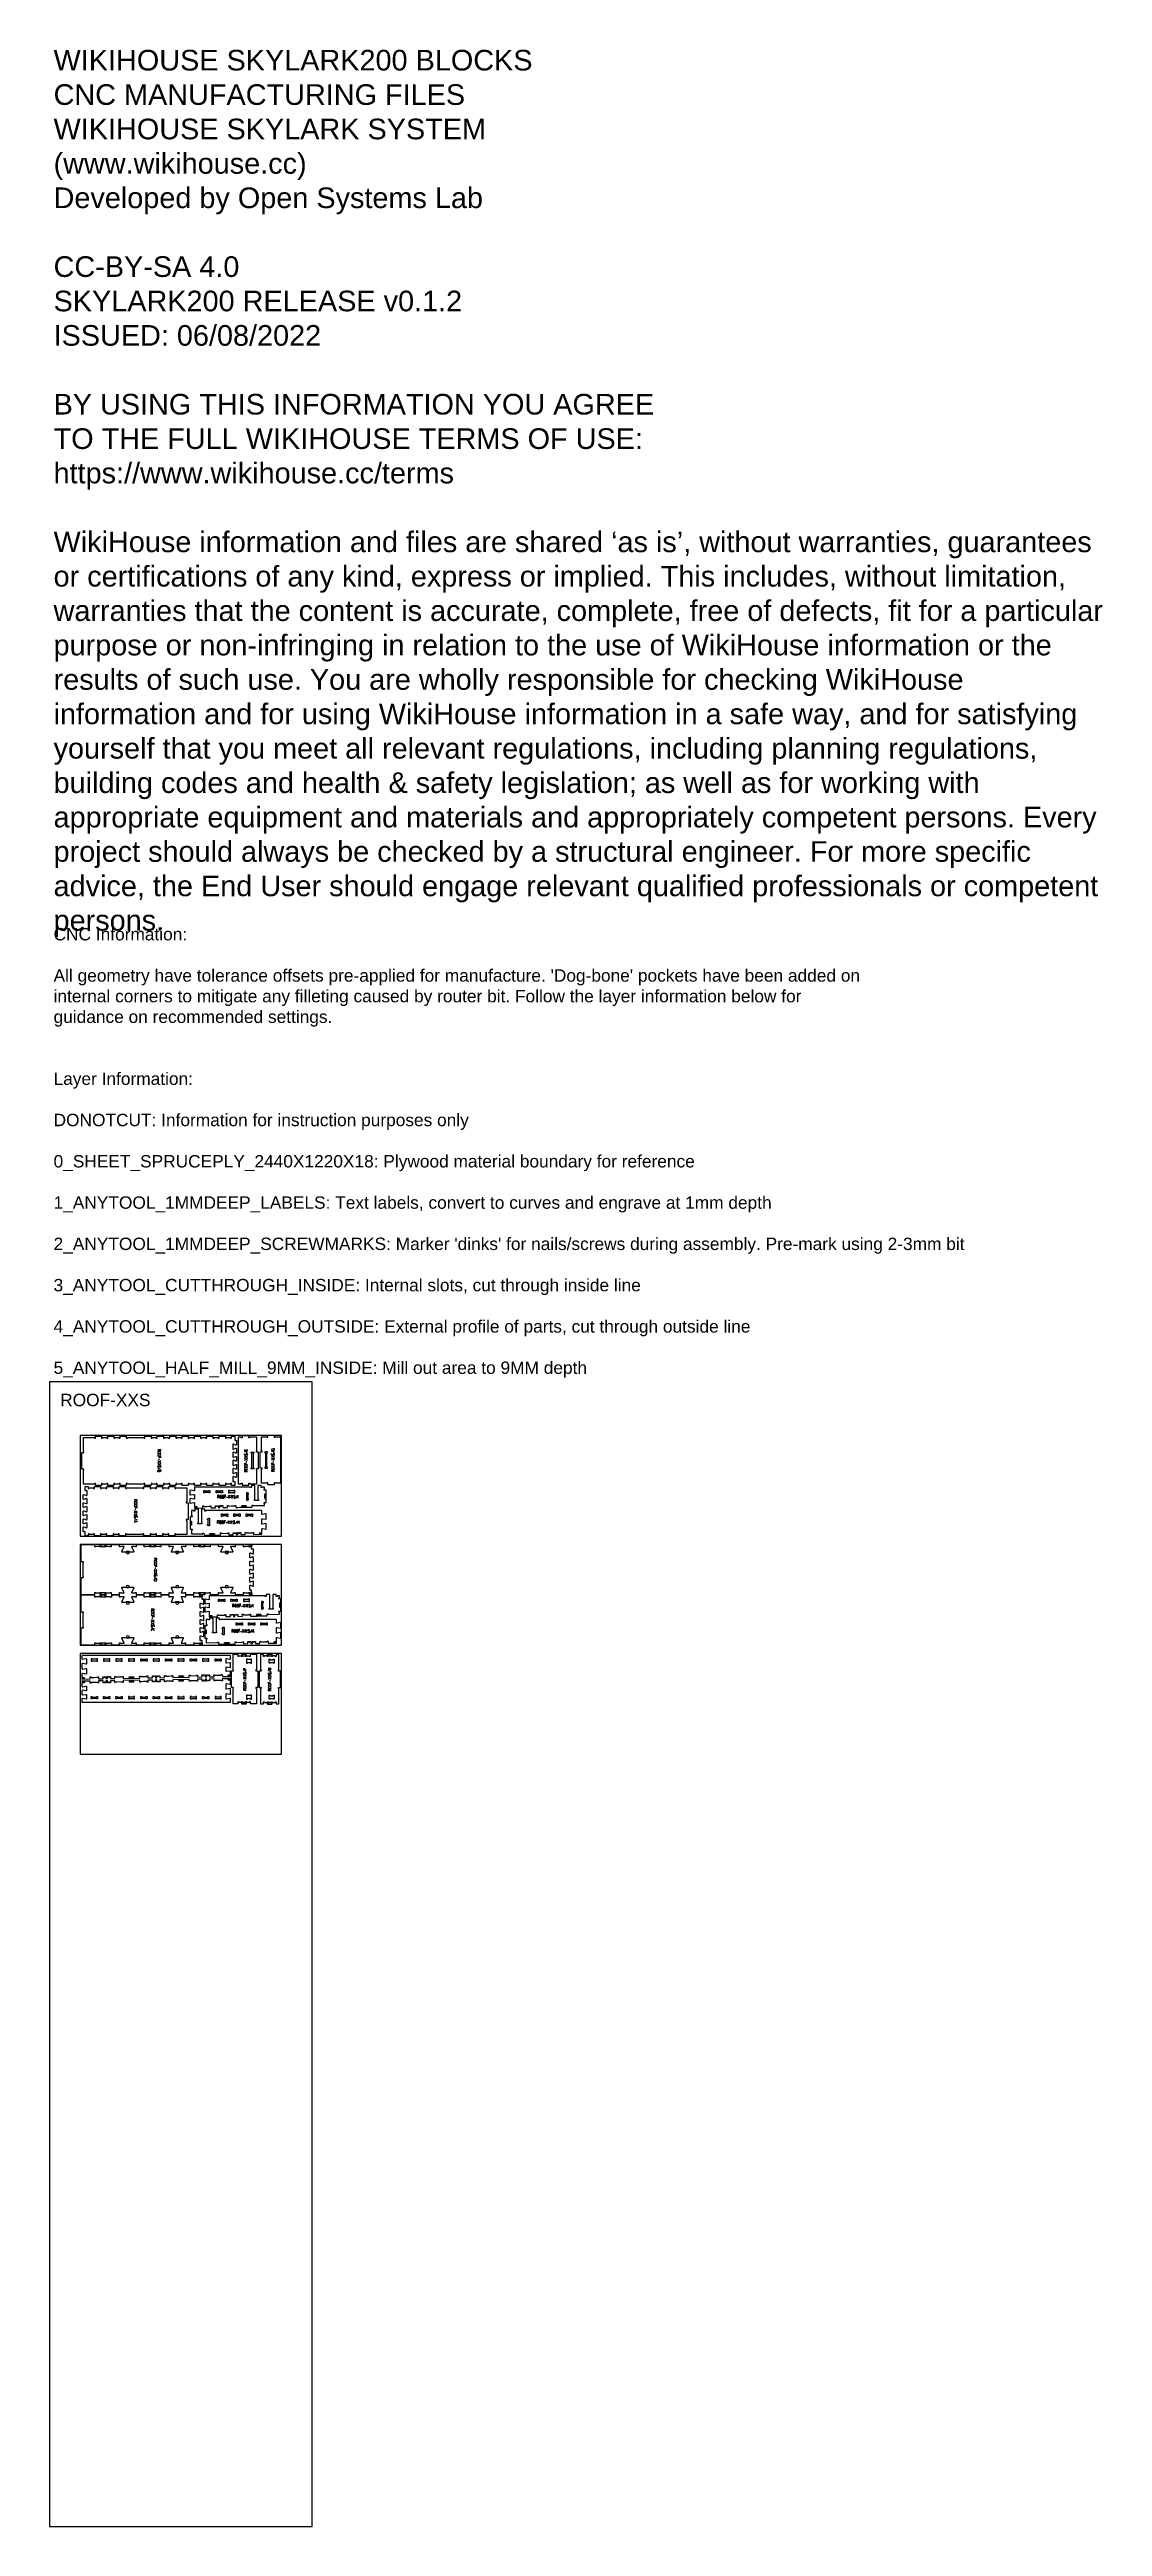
# Model space of a CAD drawing. Extents: x 0 to 12757, y 0 to 30003.
import ezdxf

# ---------------------------------------------------------------- set-up
doc = ezdxf.new("R2010")
doc.units = 0
for name, color, linetype in [('0_SHEET_SPRUCEPLY_2440X122', 1, 'CONTINUOUS'), ('1_ANYTOOL_1MMDEEP_LABELS_S', 2, 'CONTINUOUS'), ('3_ANYTOOL_CUTTHROUGH_INSID', 4, 'CONTINUOUS'), ('4_ANYTOOL_CUTTHROUGH_OUTSI', 5, 'CONTINUOUS'), ('5_ANYTOOL_HALF_MILL_9MM_IN', 70, 'CONTINUOUS'), ('DONOTCUT', 7, 'CONTINUOUS')]:
    doc.layers.add(name, color=color, linetype=linetype)
doc.styles.add('ARIAL', font='')
doc.styles.get('ARIAL').set_extended_font_data('Arial')

msp = doc.modelspace()

# ---------------------------------------------------------------- texts
at = {"layer": 'DONOTCUT', "attachment_point": 1, "style": 'ARIAL'}
for s, insert, char_height, width in [('{\\fArial;WIKIHOUSE SKYLARK200 BLOCKS}\\P{\\fArial;CNC MANUFACTURING FILES}\\P{\\fArial;WIKIHOUSE SKYLARK SYSTEM}\\P{\\fArial;(www.wikihouse.cc)}\\P{\\fArial;Developed by Open Systems Lab}\\P\\P{\\fArial;CC-BY-SA 4.0}\\P{\\fArial;SKYLARK200 RELEASE v0.1.2}\\P{\\fArial;ISSUED: 06/08/2022}\\P\\P{\\fArial;BY USING THIS INFORMATION YOU AGREE }\\P{\\fArial;TO THE FULL WIKIHOUSE TERMS OF USE:}\\P{\\fArial;https://www.wikihouse.cc/terms}\\P\\P{\\fArial;WikiHouse information and files are shared }{\\fArial;‘as is}{\\fArial;’, without warranties, guarantees }\\P{\\fArial;or certifications of any kind, express or implied. This includes, without limitation, }\\P{\\fArial;warranties that the content is accurate, complete, free of defects, fit for a particular }\\P{\\fArial;purpose or non-infringing in relation to the use of WikiHouse information or the }\\P{\\fArial;results of such use. You are wholly responsible for checking WikiHouse }\\P{\\fArial;information and for using WikiHouse information in a safe way, and for satisfying }\\P{\\fArial;yourself that you meet all relevant regulations, including planning regulations, }\\P{\\fArial;building codes and health & safety legislation; as well as for working with }\\P{\\fArial;appropriate equipment and materials and appropriately competent persons. Every }\\P{\\fArial;project should always be checked by a structural engineer. For more specific }\\P{\\fArial;advice, the End User should engage relevant qualified professionals or competent }\\P{\\fArial;persons.}\\P', (49, 29999), 250, 12895.38), ("{\\fArial;CNC Information:}\\P\\P{\\fArial;All geometry have tolerance offsets pre-applied for manufacture. 'Dog-bone' pockets have been added on}\\P{\\fArial;internal corners to mitigate any filleting caused by router bit. Follow the layer information below for}\\P{\\fArial;guidance on recommended settings.}\\P\\P\\P{\\fArial;Layer Information:}\\P\\P{\\fArial;DONOTCUT: Information for instruction purposes only}\\P\\P{\\fArial;0_SHEET_SPRUCEPLY_2440X1220X18: Plywood material boundary for reference}\\P\\P{\\fArial;1_ANYTOOL_1MMDEEP_LABELS: Text labels, convert to curves and engrave at 1mm depth}\\P\\P{\\fArial;2_ANYTOOL_1MMDEEP_SCREWMARKS: Marker 'dinks' for nails/screws during assembly. Pre-mark using 2-3mm bit}\\P\\P{\\fArial;3_ANYTOOL_CUTTHROUGH_INSIDE: Internal slots, cut through inside line}\\P\\P{\\fArial;4_ANYTOOL_CUTTHROUGH_OUTSIDE: External profile of parts, cut through outside line}\\P\\P{\\fArial;5_ANYTOOL_HALF_MILL_9MM_INSIDE: Mill out area to 9MM depth}", (49, 19362), 150, 22265.22), ('ROOF-XXS', (129, 13720, 0), 150, 2458.7)]:
    msp.add_mtext(s, dxfattribs=dict(at, insert=insert, char_height=char_height, width=width))

# ---------------------------------------------------------------- linework, layer by layer
at = {"layer": '0_SHEET_SPRUCEPLY_2440X122'}
for points in [[(372, 13216), (372, 11996), (2812, 11996), (2812, 13216)], [(372, 11896), (372, 10676), (2812, 10676), (2812, 11896)], [(372, 10576), (372, 9356), (2812, 9356), (2812, 10576)]]:
    msp.add_lwpolyline(points, close=True, dxfattribs=at)
at = {"layer": '1_ANYTOOL_1MMDEEP_LABELS_S', "color": 2}
for points in [[(1327, 13043), (1327, 13033, 1), (1347, 13033), (1347, 13043), (1311, 13043)], [(2393, 12976, 0.136555), (2397, 12985, 0.071716), (2397, 12990, 0.133522), (2395, 12995, 0.344001), (2385, 12997, 0.153745), (2382, 12993, 0.071568), (2380, 12988, -0.00912), (2379, 12983, -0.090615), (2376, 12979, -0.340346), (2367, 12976, -0.284273), (2361, 12984, -0.092596), (2362, 12989, -0.017533), (2363, 12994)], [(2689, 13053), (2689, 13041, 0.414214), (2697, 13033), (2717, 13033, 0.414214), (2725, 13041), (2725, 13053), (2705, 13053), (2705, 13047)], [(2721, 12979, 0.136555), (2725, 12988, 0.071716), (2725, 12993, 0.133522), (2723, 12998, 0.344001), (2714, 13000, 0.153745), (2710, 12996, 0.071568), (2708, 12992, -0.00912), (2707, 12987, -0.090615), (2705, 12982, -0.340346), (2695, 12979, -0.284273), (2689, 12987, -0.092596), (2690, 12992, -0.017533), (2691, 12997)], [(1315, 12847, 0.136555), (1311, 12838, 0.071716), (1311, 12832, 0.133522), (1314, 12828, 0.344001), (1323, 12826, 0.153745), (1327, 12829, 0.071568), (1329, 12834, -0.00912), (1330, 12839, -0.090615), (1332, 12844, -0.340346), (1341, 12846, -0.284273), (1347, 12839, -0.092596), (1347, 12834, -0.017533), (1345, 12829)], [(1331, 12793), (1331, 12783, -1), (1311, 12783), (1311, 12793), (1347, 12793), (1347, 12783, -1), (1331, 12783)], [(2381, 12780), (2381, 12790, 1), (2361, 12790), (2361, 12780), (2397, 12780)], [(2709, 12783), (2709, 12793, 1), (2689, 12793), (2689, 12783), (2725, 12783)], [(1043, 12435), (1043, 12425, 1), (1063, 12425), (1063, 12435), (1027, 12435)], [(2037, 12470), (2047, 12470, 1), (2047, 12490), (2037, 12490), (2037, 12454)], [(2233, 12458, 0.136555), (2243, 12454, 0.071716), (2248, 12454, 0.133522), (2252, 12456, 0.344001), (2255, 12465, 0.153745), (2251, 12469, 0.071568), (2246, 12471, -0.00912), (2241, 12472, -0.090615), (2237, 12474, -0.340346), (2234, 12484, -0.284273), (2242, 12490, -0.092596), (2247, 12489, -0.017533), (2251, 12488)], [(1031, 12239, 0.136555), (1027, 12230, 0.071716), (1027, 12224, 0.133522), (1029, 12220, 0.344001), (1039, 12218, 0.153745), (1043, 12221, 0.071568), (1044, 12226, -0.00912), (1046, 12231, -0.090615), (1048, 12236, -0.340346), (1057, 12238, -0.284273), (1063, 12231, -0.092596), (1063, 12226, -0.017533), (1061, 12221)], [(2030, 12163), (2040, 12163, 1), (2040, 12183), (2030, 12183), (2030, 12147)], [(2226, 12151, 0.136555), (2235, 12147, 0.071716), (2240, 12147, 0.133522), (2245, 12149, 0.344001), (2247, 12159, 0.153745), (2244, 12162, 0.071568), (2239, 12164, -0.00912), (2234, 12166, -0.090615), (2229, 12168, -0.340346), (2226, 12177, -0.284273), (2234, 12183, -0.092596), (2239, 12183, -0.017533), (2244, 12181)], [(1282, 11725), (1282, 11715, 1), (1302, 11715), (1302, 11725), (1266, 11725)], [(1270, 11529, 0.136555), (1266, 11520, 0.071716), (1266, 11515, 0.133522), (1268, 11510, 0.344001), (1278, 11508, 0.153745), (1282, 11512, 0.071568), (1283, 11516, -0.00912), (1285, 11522, -0.090615), (1287, 11526, -0.340346), (1296, 11529, -0.284273), (1302, 11521, -0.092596), (1302, 11516, -0.017533), (1300, 11511)], [(1249, 11113), (1249, 11103, 1), (1269, 11103), (1269, 11113), (1233, 11113)], [(2217, 11152), (2227, 11152, 1), (2227, 11172), (2217, 11172), (2217, 11136)], [(2413, 11140, 0.136555), (2423, 11136, 0.071716), (2428, 11136, 0.133522), (2432, 11138, 0.344001), (2435, 11148, 0.153745), (2431, 11152, 0.071568), (2426, 11153, -0.00912), (2421, 11155, -0.090615), (2417, 11157, -0.340346), (2414, 11166, -0.284273), (2422, 11172, -0.092596), (2427, 11172, -0.017533), (2431, 11170)], [(1237, 10917, 0.136555), (1233, 10908, 0.071716), (1233, 10903, 0.133522), (1235, 10898, 0.344001), (1245, 10896, 0.153745), (1248, 10900, 0.071568), (1250, 10904, -0.00912), (1251, 10910, -0.090615), (1254, 10914, -0.340346), (1263, 10917, -0.284273), (1269, 10909, -0.092596), (1268, 10904, -0.017533), (1267, 10899)], [(1269, 10847), (1269, 10857, 0.414214), (1263, 10863), (1239, 10863, 0.414214), (1233, 10857), (1233, 10847)], [(2207, 10844), (2217, 10844, 1), (2217, 10864), (2207, 10864), (2207, 10828)], [(2403, 10832, 0.136555), (2413, 10828, 0.071716), (2418, 10828, 0.133522), (2422, 10830, 0.344001), (2425, 10840, 0.153745), (2421, 10843, 0.071568), (2416, 10845, -0.00912), (2411, 10846, -0.090615), (2407, 10849, -0.340346), (2404, 10858, -0.284273), (2412, 10864, -0.092596), (2417, 10863, -0.017533), (2421, 10862)], [(2380, 10327, 0.136555), (2384, 10336, 0.071716), (2383, 10342, 0.133522), (2381, 10346, 0.344001), (2372, 10348, 0.153745), (2368, 10345, 0.071568), (2366, 10340, -0.00912), (2365, 10335, -0.090615), (2363, 10330, -0.340346), (2354, 10327, -0.284273), (2348, 10335, -0.092596), (2348, 10340, -0.017533), (2350, 10345)], [(2682, 10323, 0.136555), (2686, 10333, 0.071716), (2686, 10338, 0.133522), (2684, 10342, 0.344001), (2674, 10345, 0.153745), (2671, 10341, 0.071568), (2669, 10336, -0.00912), (2668, 10331, -0.090615), (2665, 10327, -0.340346), (2656, 10324, -0.284273), (2650, 10332, -0.092596), (2651, 10337, -0.017533), (2652, 10341)], [(2368, 10131), (2368, 10141, 1), (2348, 10141), (2348, 10131), (2384, 10131)], [(2670, 10127), (2670, 10137, 1), (2650, 10137), (2650, 10127), (2686, 10127)]]:
    msp.add_lwpolyline(points, format="xyb", dxfattribs=at)
for points in [[(1311, 13023), (1327, 13031)], [(1347, 12943), (1347, 12959), (1311, 12959)], [(1311, 12887), (1347, 12911)], [(1311, 12911), (1347, 12887)], [(1323, 12935), (1323, 12919)], [(1331, 12943), (1331, 12959)], [(2361, 13046), (2361, 13030), (2397, 13030), (2397, 13046)], [(2397, 13006), (2361, 13022)], [(2397, 12968), (2361, 12944)], [(2397, 12944), (2361, 12968)], [(2397, 12936), (2361, 12912)], [(2397, 12912), (2361, 12936)], [(2377, 13042), (2377, 13030)], [(2385, 12888), (2385, 12904)], [(2725, 13009), (2689, 13025)], [(2725, 12971), (2689, 12947)], [(2725, 12947), (2689, 12971)], [(2725, 12939), (2689, 12915)], [(2725, 12915), (2689, 12939)], [(2713, 12891), (2713, 12907)], [(1311, 12855), (1347, 12879)], [(1311, 12879), (1347, 12855)], [(1311, 12817), (1347, 12801)], [(2361, 12880), (2361, 12864), (2397, 12864)], [(2377, 12880), (2377, 12864)], [(2397, 12800), (2381, 12791)], [(2689, 12883), (2689, 12867), (2725, 12867)], [(2705, 12883), (2705, 12867)], [(2725, 12803), (2709, 12795)], [(1027, 12415), (1043, 12423)], [(1063, 12335), (1063, 12351), (1027, 12351)], [(1027, 12279), (1063, 12303)], [(1027, 12303), (1063, 12279)], [(1039, 12327), (1039, 12311)], [(1047, 12335), (1047, 12351)], [(2057, 12454), (2049, 12470)], [(2137, 12490), (2121, 12490), (2121, 12454)], [(2137, 12474), (2121, 12474)], [(2145, 12466), (2161, 12466)], [(2169, 12454), (2193, 12490)], [(2193, 12454), (2169, 12490)], [(2201, 12454), (2225, 12490)], [(2225, 12454), (2201, 12490)], [(2263, 12454), (2279, 12490)], [(2287, 12454), (2287, 12490)], [(1027, 12247), (1063, 12271)], [(1027, 12271), (1063, 12247)], [(1027, 12209), (1063, 12193)], [(1027, 12185), (1063, 12173), (1027, 12161)], [(1037, 12182), (1037, 12164)], [(2050, 12147), (2042, 12163)], [(2130, 12183), (2114, 12183), (2114, 12147)], [(2130, 12167), (2114, 12167)], [(2138, 12159), (2154, 12159)], [(2162, 12147), (2186, 12183)], [(2186, 12147), (2162, 12183)], [(2194, 12147), (2218, 12183)], [(2218, 12147), (2194, 12183)], [(2256, 12147), (2272, 12183)], [(2300, 12183), (2280, 12161)], [(2280, 12147), (2280, 12183)], [(2288, 12169), (2300, 12147)], [(1266, 11705), (1282, 11713)], [(1302, 11625), (1302, 11641), (1266, 11641)], [(1266, 11593), (1302, 11569)], [(1266, 11569), (1302, 11593)], [(1266, 11561), (1302, 11537)], [(1266, 11537), (1302, 11561)], [(1266, 11499), (1302, 11483)], [(1278, 11617), (1278, 11601)], [(1286, 11625), (1286, 11641)], [(1233, 11093), (1249, 11101)], [(2237, 11136), (2229, 11152)], [(2317, 11172), (2301, 11172), (2301, 11136)], [(2317, 11156), (2301, 11156)], [(2325, 11148), (2341, 11148)], [(2349, 11136), (2373, 11172)], [(2373, 11136), (2349, 11172)], [(2381, 11136), (2405, 11172)], [(2405, 11136), (2381, 11172)], [(2443, 11136), (2459, 11172)], [(2467, 11136), (2467, 11172)], [(1269, 11013), (1269, 11029), (1233, 11029)], [(1233, 10981), (1269, 10957)], [(1233, 10957), (1269, 10981)], [(1233, 10949), (1269, 10925)], [(1233, 10925), (1269, 10949)], [(1233, 10887), (1269, 10871)], [(1245, 11005), (1245, 10989)], [(1253, 11013), (1253, 11029)], [(2227, 10828), (2219, 10844)], [(2307, 10864), (2291, 10864), (2291, 10828)], [(2307, 10848), (2291, 10848)], [(2315, 10840), (2331, 10840)], [(2339, 10828), (2363, 10864)], [(2363, 10828), (2339, 10864)], [(2371, 10828), (2395, 10864)], [(2395, 10828), (2371, 10864)], [(2433, 10828), (2449, 10864)], [(2477, 10864), (2457, 10842)], [(2457, 10828), (2457, 10864)], [(2465, 10850), (2477, 10828)], [(2348, 10397), (2348, 10381), (2384, 10381)], [(2384, 10357), (2348, 10373)], [(2384, 10295), (2348, 10319)], [(2384, 10319), (2348, 10295)], [(2384, 10263), (2348, 10287)], [(2384, 10287), (2348, 10263)], [(2348, 10231), (2348, 10215), (2384, 10215)], [(2364, 10397), (2364, 10381)], [(2364, 10231), (2364, 10215)], [(2372, 10239), (2372, 10255)], [(2650, 10397), (2686, 10397)], [(2686, 10377), (2650, 10377)], [(2686, 10353), (2650, 10369)], [(2686, 10291), (2650, 10315)], [(2686, 10315), (2650, 10291)], [(2686, 10259), (2650, 10283)], [(2686, 10283), (2650, 10259)], [(2650, 10227), (2650, 10211), (2686, 10211)], [(2666, 10377), (2666, 10397)], [(2666, 10227), (2666, 10211)], [(2674, 10235), (2674, 10251)], [(2384, 10151), (2368, 10143)], [(2686, 10147), (2670, 10139)]]:
    msp.add_lwpolyline(points, dxfattribs=at)
for points in [[(1321, 13015, 1), (1321, 12995), (1337, 12995, 1), (1337, 13015)], [(1321, 12987, 1), (1321, 12967), (1337, 12967, 1), (1337, 12987)], [(2387, 12836, 1), (2387, 12856), (2371, 12856, 1), (2371, 12836)], [(2387, 12808, 1), (2387, 12828), (2371, 12828, 1), (2371, 12808)], [(2715, 12839, 1), (2715, 12859), (2699, 12859, 1), (2699, 12839)], [(2715, 12811, 1), (2715, 12831), (2699, 12831, 1), (2699, 12811)], [(1037, 12407, 1), (1037, 12387), (1053, 12387, 1), (1053, 12407)], [(1037, 12379, 1), (1037, 12359), (1053, 12359, 1), (1053, 12379)], [(2065, 12464, 1), (2085, 12464), (2085, 12480, 1), (2065, 12480)], [(2093, 12464, 1), (2113, 12464), (2113, 12480, 1), (2093, 12480)], [(2058, 12157, 1), (2078, 12157), (2078, 12173, 1), (2058, 12173)], [(2086, 12157, 1), (2106, 12157), (2106, 12173, 1), (2086, 12173)], [(1276, 11697, 1), (1276, 11677), (1292, 11677, 1), (1292, 11697)], [(1276, 11669, 1), (1276, 11649), (1292, 11649, 1), (1292, 11669)], [(1302, 11463), (1302, 11475), (1266, 11475), (1266, 11463, 0.414214), (1274, 11455), (1294, 11455, 0.414214)], [(2245, 11146, 1), (2265, 11146), (2265, 11162, 1), (2245, 11162)], [(2273, 11146, 1), (2293, 11146), (2293, 11162, 1), (2273, 11162)], [(1243, 11085, 1), (1243, 11065), (1259, 11065, 1), (1259, 11085)], [(1243, 11057, 1), (1243, 11037), (1259, 11037, 1), (1259, 11057)], [(2235, 10838, 1), (2255, 10838), (2255, 10854, 1), (2235, 10854)], [(2263, 10838, 1), (2283, 10838), (2283, 10854, 1), (2263, 10854)], [(2374, 10187, 1), (2374, 10207), (2358, 10207, 1), (2358, 10187)], [(2676, 10183, 1), (2676, 10203), (2660, 10203, 1), (2660, 10183)], [(2374, 10159, 1), (2374, 10179), (2358, 10179, 1), (2358, 10159)], [(2676, 10155, 1), (2676, 10175), (2660, 10175, 1), (2660, 10155)]]:
    msp.add_lwpolyline(points, format="xyb", close=True, dxfattribs=at)
at = {"layer": '3_ANYTOOL_CUTTHROUGH_INSID', "color": 4}
for points in [[(2474, 13013), (2474, 13000), (2468, 13000), (2468, 12825), (2474, 12825), (2474, 12812), (2443, 12812), (2443, 12825), (2449, 12825), (2449, 13000), (2443, 13000), (2443, 13013), (2474, 13013)], [(2639, 12818), (2639, 12830), (2633, 12830), (2633, 13006), (2639, 13006), (2639, 13018), (2609, 13018), (2609, 13006), (2615, 13006), (2615, 12830), (2609, 12830), (2609, 12818), (2639, 12818)], [(1906, 12526), (1881, 12526), (1881, 12520), (1868, 12520), (1868, 12550), (1881, 12550), (1881, 12544), (1931, 12544), (1931, 12550), (1944, 12550), (1944, 12520), (1931, 12520), (1931, 12526)], [(2031, 12526), (2031, 12520), (2018, 12520), (2018, 12550), (2031, 12550), (2031, 12544), (2081, 12544), (2081, 12550), (2094, 12550), (2094, 12520), (2081, 12520), (2081, 12526)], [(2231, 12526), (2231, 12520), (2244, 12520), (2244, 12550), (2231, 12550), (2231, 12544), (2181, 12544), (2181, 12550), (2168, 12550), (2168, 12520), (2181, 12520), (2181, 12526)], [(2400, 12430), (2400, 12436), (2412, 12436), (2412, 12448), (2406, 12448), (2406, 12504), (2412, 12504), (2412, 12516), (2400, 12516), (2400, 12522), (2388, 12522), (2388, 12430)], [(1927, 12120), (1927, 12126), (1915, 12126), (1915, 12138), (1921, 12138), (1921, 12194), (1915, 12194), (1915, 12206), (1927, 12206), (1927, 12212), (1940, 12212), (1940, 12120)], [(2147, 12260), (2147, 12266), (2159, 12266), (2159, 12235), (2147, 12235), (2147, 12241), (2096, 12241), (2096, 12235), (2084, 12235), (2084, 12266), (2096, 12266), (2096, 12260)], [(2246, 12241), (2246, 12235), (2234, 12235), (2234, 12266), (2246, 12266), (2246, 12260), (2297, 12260), (2297, 12266), (2309, 12266), (2309, 12235), (2297, 12235), (2297, 12241)], [(2447, 12260), (2447, 12266), (2459, 12266), (2459, 12235), (2447, 12235), (2447, 12241), (2396, 12241), (2396, 12235), (2384, 12235), (2384, 12266), (2396, 12266), (2396, 12260)], [(2086, 11208), (2061, 11208), (2061, 11202), (2048, 11202), (2048, 11233), (2061, 11233), (2061, 11227), (2111, 11227), (2111, 11233), (2124, 11233), (2124, 11202), (2111, 11202), (2111, 11208)], [(2211, 11208), (2211, 11202), (2198, 11202), (2198, 11233), (2211, 11233), (2211, 11227), (2261, 11227), (2261, 11233), (2274, 11233), (2274, 11202), (2261, 11202), (2261, 11208)], [(2411, 11208), (2411, 11202), (2424, 11202), (2424, 11233), (2411, 11233), (2411, 11227), (2361, 11227), (2361, 11233), (2348, 11233), (2348, 11202), (2361, 11202), (2361, 11208)], [(2580, 11112), (2580, 11118), (2592, 11118), (2592, 11131), (2586, 11131), (2586, 11186), (2592, 11186), (2592, 11199), (2580, 11199), (2580, 11205), (2568, 11205), (2568, 11112)], [(2105, 10801), (2105, 10807), (2093, 10807), (2093, 10819), (2099, 10819), (2099, 10875), (2093, 10875), (2093, 10887), (2105, 10887), (2105, 10893), (2117, 10893), (2117, 10801)], [(2324, 10940), (2324, 10946), (2337, 10946), (2337, 10916), (2324, 10916), (2324, 10922), (2274, 10922), (2274, 10916), (2261, 10916), (2261, 10946), (2274, 10946), (2274, 10940)], [(2424, 10922), (2424, 10916), (2411, 10916), (2411, 10946), (2424, 10946), (2424, 10940), (2474, 10940), (2474, 10946), (2487, 10946), (2487, 10916), (2474, 10916), (2474, 10922)], [(2624, 10940), (2624, 10946), (2637, 10946), (2637, 10916), (2624, 10916), (2624, 10922), (2574, 10922), (2574, 10916), (2561, 10916), (2561, 10946), (2574, 10946), (2574, 10940)], [(568, 10487), (568, 10481), (581, 10481), (581, 10511), (568, 10511), (568, 10505), (518, 10505), (518, 10511), (505, 10511), (505, 10481), (518, 10481), (518, 10487)], [(668, 10487), (718, 10487), (718, 10481), (731, 10481), (731, 10511), (718, 10511), (718, 10505), (668, 10505), (668, 10511), (655, 10511), (655, 10481), (668, 10481)], [(880, 10511), (868, 10511), (868, 10505), (818, 10505), (818, 10511), (805, 10511), (805, 10481), (818, 10481), (818, 10487), (868, 10487), (868, 10481), (881, 10481), (881, 10511)], [(968, 10487), (1018, 10487), (1018, 10481), (1031, 10481), (1031, 10511), (1018, 10511), (1018, 10505), (968, 10505), (968, 10511), (955, 10511), (955, 10481), (968, 10481)], [(1168, 10481), (1168, 10487), (1118, 10487), (1118, 10481), (1105, 10481), (1105, 10511), (1118, 10511), (1118, 10505), (1168, 10505), (1168, 10511), (1181, 10511), (1181, 10481), (1168, 10481)], [(1268, 10487), (1318, 10487), (1318, 10481), (1331, 10481), (1331, 10511), (1318, 10511), (1318, 10505), (1268, 10505), (1268, 10511), (1255, 10511), (1255, 10481), (1268, 10481)], [(1405, 10481), (1405, 10511), (1418, 10511), (1418, 10505), (1468, 10505), (1468, 10511), (1481, 10511), (1481, 10481), (1468, 10481), (1468, 10487), (1418, 10487), (1418, 10481), (1405, 10481)], [(1568, 10487), (1618, 10487), (1618, 10481), (1631, 10481), (1631, 10511), (1618, 10511), (1618, 10505), (1568, 10505), (1568, 10511), (1555, 10511), (1555, 10481), (1568, 10481)], [(1718, 10487), (1718, 10481), (1705, 10481), (1705, 10511), (1718, 10511), (1718, 10505), (1768, 10505), (1768, 10511), (1781, 10511), (1781, 10481), (1768, 10481), (1768, 10487)], [(1868, 10487), (1918, 10487), (1918, 10481), (1931, 10481), (1931, 10511), (1918, 10511), (1918, 10505), (1868, 10505), (1868, 10511), (1855, 10511), (1855, 10481), (1868, 10481)], [(2018, 10511), (2018, 10505), (2068, 10505), (2068, 10511), (2081, 10511), (2081, 10481), (2068, 10481), (2068, 10487), (2018, 10487), (2018, 10481), (2005, 10481), (2005, 10511), (2018, 10511)], [(2435, 10506), (2435, 10500), (2400, 10500), (2400, 10506), (2387, 10506), (2387, 10458), (2400, 10458), (2400, 10464), (2435, 10464), (2435, 10458), (2448, 10458), (2448, 10506)], [(2708, 10505), (2720, 10505), (2720, 10456), (2708, 10456), (2708, 10462), (2672, 10462), (2672, 10456), (2660, 10456), (2660, 10505), (2672, 10505), (2672, 10499), (2708, 10499)], [(568, 10047), (568, 10053), (581, 10053), (581, 10023), (568, 10023), (568, 10029), (518, 10029), (518, 10023), (505, 10023), (505, 10053), (518, 10053), (518, 10047)], [(718, 10047), (718, 10053), (731, 10053), (731, 10023), (718, 10023), (718, 10029), (668, 10029), (668, 10023), (655, 10023), (655, 10053), (668, 10053), (668, 10047)], [(868, 10023), (868, 10029), (818, 10029), (818, 10023), (805, 10023), (805, 10053), (818, 10053), (818, 10047), (868, 10047), (868, 10053), (881, 10053), (881, 10023), (868, 10023)], [(1018, 10047), (968, 10047), (968, 10053), (955, 10053), (955, 10023), (968, 10023), (968, 10029), (1018, 10029), (1018, 10023), (1031, 10023), (1031, 10053), (1018, 10053)], [(1143, 10047), (1168, 10047), (1168, 10053), (1181, 10053), (1181, 10023), (1168, 10023), (1168, 10029), (1118, 10029), (1118, 10023), (1105, 10023), (1105, 10053), (1118, 10053), (1118, 10047)], [(1318, 10047), (1318, 10053), (1331, 10053), (1331, 10023), (1318, 10023), (1318, 10029), (1268, 10029), (1268, 10023), (1255, 10023), (1255, 10053), (1268, 10053), (1268, 10047)], [(1418, 10029), (1418, 10023), (1405, 10023), (1405, 10053), (1418, 10053), (1418, 10047), (1468, 10047), (1468, 10053), (1481, 10053), (1481, 10023), (1468, 10023), (1468, 10029)], [(1618, 10047), (1568, 10047), (1568, 10053), (1555, 10053), (1555, 10023), (1568, 10023), (1568, 10029), (1618, 10029), (1618, 10023), (1631, 10023), (1631, 10053), (1618, 10053)], [(1743, 10047), (1718, 10047), (1718, 10053), (1705, 10053), (1705, 10023), (1718, 10023), (1718, 10029), (1768, 10029), (1768, 10023), (1781, 10023), (1781, 10053), (1768, 10053), (1768, 10047)], [(1918, 10047), (1918, 10053), (1931, 10053), (1931, 10023), (1918, 10023), (1918, 10029), (1868, 10029), (1868, 10023), (1855, 10023), (1855, 10053), (1868, 10053), (1868, 10047)], [(2018, 10047), (2018, 10053), (2005, 10053), (2005, 10023), (2018, 10023), (2018, 10029), (2068, 10029), (2068, 10023), (2081, 10023), (2081, 10053), (2068, 10053), (2068, 10047)], [(2387, 10070), (2387, 10022), (2400, 10022), (2400, 10028), (2435, 10028), (2435, 10022), (2448, 10022), (2448, 10070), (2435, 10070), (2435, 10064), (2400, 10064), (2400, 10070)], [(2708, 10026), (2672, 10026), (2672, 10020), (2660, 10020), (2660, 10069), (2672, 10069), (2672, 10063), (2708, 10063), (2708, 10069), (2720, 10069), (2720, 10020), (2708, 10020)]]:
    msp.add_lwpolyline(points, close=True, dxfattribs=at)
for points in [[(2331, 12354), (2381, 12355, 1), (2381, 12364), (2331, 12363, 1)], [(2615, 12458), (2615, 12498, 0.414214), (2610, 12503), (2610, 12503), (2610, 12503), (2610, 12503), (2610, 12503), (2610, 12503), (2610, 12503), (2610, 12503), (2610, 12503), (2609, 12503), (2609, 12503), (2609, 12503), (2609, 12503), (2609, 12503), (2609, 12503), (2609, 12503), (2609, 12503), (2609, 12503), (2608, 12503), (2608, 12503), (2608, 12502), (2608, 12502), (2608, 12502), (2608, 12502), (2608, 12502), (2608, 12502), (2608, 12502), (2608, 12502), (2607, 12502), (2607, 12502), (2607, 12502), (2607, 12502), (2607, 12502), (2607, 12502), (2607, 12501), (2607, 12501), (2607, 12501), (2607, 12501), (2607, 12501), (2607, 12501), (2606, 12501), (2606, 12501), (2606, 12501), (2606, 12501), (2606, 12500), (2606, 12500), (2606, 12500), (2606, 12500), (2606, 12500), (2606, 12500), (2606, 12500), (2606, 12500), (2606, 12500), (2606, 12499), (2606, 12499), (2606, 12499), (2606, 12499), (2606, 12499), (2606, 12499), (2606, 12499), (2606, 12499), (2606, 12499), (2606, 12498), (2606, 12498), (2606, 12498), (2606, 12458), (2606, 12458), (2606, 12458), (2606, 12458), (2606, 12458), (2606, 12458), (2606, 12458), (2606, 12457), (2606, 12457), (2606, 12457), (2606, 12457), (2606, 12457), (2606, 12457), (2606, 12457), (2606, 12457), (2606, 12457), (2606, 12456), (2606, 12456), (2606, 12456), (2606, 12456), (2606, 12456), (2606, 12456), (2606, 12456), (2606, 12456), (2606, 12456), (2607, 12456), (2607, 12455), (2607, 12455), (2607, 12455), (2607, 12455), (2607, 12455), (2607, 12455), (2607, 12455), (2607, 12455), (2607, 12455), (2607, 12455), (2607, 12455), (2608, 12454), (2608, 12454), (2608, 12454), (2608, 12454), (2608, 12454), (2608, 12454), (2608, 12454), (2608, 12454), (2608, 12454), (2608, 12454), (2609, 12454), (2609, 12454), (2609, 12454), (2609, 12454), (2609, 12454), (2609, 12454), (2609, 12454), (2609, 12454), (2609, 12454), (2610, 12454), (2610, 12454), (2610, 12454), (2610, 12454), (2610, 12453), (2610, 12453), (2610, 12453), (2610, 12453), (2610, 12453, 0.414214)], [(1712, 12134), (1712, 12174, -0.414214), (1717, 12179), (1717, 12179), (1717, 12179), (1717, 12179), (1717, 12179), (1718, 12179), (1718, 12179), (1718, 12179), (1718, 12179), (1718, 12179), (1718, 12179), (1718, 12179), (1718, 12179), (1718, 12179), (1719, 12179), (1719, 12179), (1719, 12179), (1719, 12179), (1719, 12179), (1719, 12179), (1719, 12179), (1719, 12179), (1719, 12179), (1720, 12179), (1720, 12178), (1720, 12178), (1720, 12178), (1720, 12178), (1720, 12178), (1720, 12178), (1720, 12178), (1720, 12178), (1720, 12178), (1720, 12178), (1721, 12178), (1721, 12178), (1721, 12177), (1721, 12177), (1721, 12177), (1721, 12177), (1721, 12177), (1721, 12177), (1721, 12177), (1721, 12177), (1721, 12177), (1721, 12177), (1721, 12176), (1721, 12176), (1721, 12176), (1721, 12176), (1722, 12176), (1722, 12176), (1722, 12176), (1722, 12176), (1722, 12176), (1722, 12175), (1722, 12175), (1722, 12175), (1722, 12175), (1722, 12175), (1722, 12175), (1722, 12175), (1722, 12175), (1722, 12175), (1722, 12174), (1722, 12134), (1722, 12134), (1722, 12134), (1722, 12134), (1722, 12134), (1722, 12134), (1722, 12134), (1722, 12134), (1722, 12134), (1722, 12134), (1722, 12133), (1722, 12133), (1722, 12133), (1722, 12133), (1722, 12133), (1721, 12133), (1721, 12133), (1721, 12133), (1721, 12133), (1721, 12132), (1721, 12132), (1721, 12132), (1721, 12132), (1721, 12132), (1721, 12132), (1721, 12132), (1721, 12132), (1721, 12132), (1721, 12131), (1721, 12131), (1721, 12131), (1720, 12131), (1720, 12131), (1720, 12131), (1720, 12131), (1720, 12131), (1720, 12131), (1720, 12131), (1720, 12131), (1720, 12131), (1720, 12131), (1720, 12130), (1719, 12130), (1719, 12130), (1719, 12130), (1719, 12130), (1719, 12130), (1719, 12130), (1719, 12130), (1719, 12130), (1719, 12130), (1718, 12130), (1718, 12130), (1718, 12130), (1718, 12130), (1718, 12130), (1718, 12130), (1718, 12130), (1718, 12130), (1718, 12130), (1717, 12130), (1717, 12130), (1717, 12130), (1717, 12130), (1717, 12130, -0.414214)], [(1996, 12027, -1), (1996, 12018), (1946, 12017, -1), (1946, 12026)], [(2795, 11141), (2795, 11181, 0.414214), (2790, 11186), (2790, 11186), (2790, 11186), (2790, 11186), (2790, 11186), (2790, 11186), (2790, 11185), (2790, 11185), (2790, 11185), (2789, 11185), (2789, 11185), (2789, 11185), (2789, 11185), (2789, 11185), (2789, 11185), (2789, 11185), (2789, 11185), (2789, 11185), (2788, 11185), (2788, 11185), (2788, 11185), (2788, 11185), (2788, 11185), (2788, 11185), (2788, 11185), (2788, 11185), (2788, 11185), (2788, 11185), (2787, 11184), (2787, 11184), (2787, 11184), (2787, 11184), (2787, 11184), (2787, 11184), (2787, 11184), (2787, 11184), (2787, 11184), (2787, 11184), (2787, 11184), (2787, 11183), (2786, 11183), (2786, 11183), (2786, 11183), (2786, 11183), (2786, 11183), (2786, 11183), (2786, 11183), (2786, 11183), (2786, 11183), (2786, 11182), (2786, 11182), (2786, 11182), (2786, 11182), (2786, 11182), (2786, 11182), (2786, 11182), (2786, 11182), (2786, 11182), (2786, 11181), (2786, 11181), (2786, 11181), (2786, 11181), (2786, 11181), (2786, 11181), (2786, 11181), (2786, 11141), (2786, 11141), (2786, 11141), (2786, 11140), (2786, 11140), (2786, 11140), (2786, 11140), (2786, 11140), (2786, 11140), (2786, 11140), (2786, 11140), (2786, 11140), (2786, 11139), (2786, 11139), (2786, 11139), (2786, 11139), (2786, 11139), (2786, 11139), (2786, 11139), (2786, 11139), (2786, 11139), (2786, 11139), (2786, 11138), (2786, 11138), (2786, 11138), (2787, 11138), (2787, 11138), (2787, 11138), (2787, 11138), (2787, 11138), (2787, 11138), (2787, 11138), (2787, 11137), (2787, 11137), (2787, 11137), (2787, 11137), (2787, 11137), (2788, 11137), (2788, 11137), (2788, 11137), (2788, 11137), (2788, 11137), (2788, 11137), (2788, 11137), (2788, 11137), (2788, 11137), (2788, 11136), (2789, 11136), (2789, 11136), (2789, 11136), (2789, 11136), (2789, 11136), (2789, 11136), (2789, 11136), (2789, 11136), (2789, 11136), (2790, 11136), (2790, 11136), (2790, 11136), (2790, 11136), (2790, 11136), (2790, 11136), (2790, 11136), (2790, 11136), (2790, 11136, 0.414214)], [(1890, 10815), (1890, 10855, -0.414214), (1894, 10860), (1895, 10860), (1895, 10860), (1895, 10860), (1895, 10860), (1895, 10860), (1895, 10860), (1895, 10860), (1895, 10860), (1895, 10860), (1896, 10860), (1896, 10860), (1896, 10860), (1896, 10860), (1896, 10860), (1896, 10860), (1896, 10860), (1896, 10860), (1896, 10860), (1897, 10860), (1897, 10860), (1897, 10860), (1897, 10859), (1897, 10859), (1897, 10859), (1897, 10859), (1897, 10859), (1897, 10859), (1897, 10859), (1898, 10859), (1898, 10859), (1898, 10859), (1898, 10859), (1898, 10859), (1898, 10859), (1898, 10858), (1898, 10858), (1898, 10858), (1898, 10858), (1898, 10858), (1898, 10858), (1898, 10858), (1899, 10858), (1899, 10858), (1899, 10858), (1899, 10857), (1899, 10857), (1899, 10857), (1899, 10857), (1899, 10857), (1899, 10857), (1899, 10857), (1899, 10857), (1899, 10857), (1899, 10856), (1899, 10856), (1899, 10856), (1899, 10856), (1899, 10856), (1899, 10856), (1899, 10856), (1899, 10856), (1899, 10856), (1899, 10855), (1899, 10855), (1899, 10815), (1899, 10815), (1899, 10815), (1899, 10815), (1899, 10815), (1899, 10815), (1899, 10815), (1899, 10815), (1899, 10815), (1899, 10814), (1899, 10814), (1899, 10814), (1899, 10814), (1899, 10814), (1899, 10814), (1899, 10814), (1899, 10814), (1899, 10814), (1899, 10813), (1899, 10813), (1899, 10813), (1899, 10813), (1899, 10813), (1898, 10813), (1898, 10813), (1898, 10813), (1898, 10813), (1898, 10812), (1898, 10812), (1898, 10812), (1898, 10812), (1898, 10812), (1898, 10812), (1898, 10812), (1898, 10812), (1898, 10812), (1897, 10812), (1897, 10812), (1897, 10812), (1897, 10811), (1897, 10811), (1897, 10811), (1897, 10811), (1897, 10811), (1897, 10811), (1897, 10811), (1896, 10811), (1896, 10811), (1896, 10811), (1896, 10811), (1896, 10811), (1896, 10811), (1896, 10811), (1896, 10811), (1896, 10811), (1895, 10811), (1895, 10811), (1895, 10811), (1895, 10811), (1895, 10811), (1895, 10811), (1895, 10811), (1895, 10811), (1895, 10811), (1894, 10811, -0.414214)], [(2511, 11036), (2561, 11037, 1), (2561, 11047), (2511, 11046, 1)], [(2174, 10708, -1), (2174, 10698), (2124, 10698, -1), (2124, 10707)], [(1018, 10293, -1), (1018, 10284), (968, 10283, -1), (968, 10293)], [(968, 10230), (1018, 10231, 1), (1018, 10240), (968, 10240, 1)], [(1618, 10304, -1), (1618, 10294), (1568, 10294, -1), (1568, 10303)], [(1568, 10241), (1618, 10241, 1), (1618, 10251), (1568, 10250, 1)]]:
    msp.add_lwpolyline(points, format="xyb", close=True, dxfattribs=at)
at = {"layer": '4_ANYTOOL_CUTTHROUGH_OUTSI', "color": 5}
for points in [[(2243, 13161, 0.522088), (2251, 13156), (2258, 13158, -0.236725), (2263, 13157), (2263, 13157), (2263, 13157), (2263, 13157), (2264, 13157), (2264, 13157), (2264, 13157), (2264, 13156), (2264, 13156), (2264, 13156), (2264, 13156), (2264, 13156), (2264, 13156), (2264, 13156), (2265, 13155), (2265, 13155), (2265, 13155), (2265, 13155), (2265, 13155), (2265, 13155), (2265, 13155), (2265, 13154), (2265, 13154), (2265, 13154), (2265, 13154), (2265, 13154), (2265, 13154), (2265, 13153), (2265, 13153), (2265, 13153), (2265, 13153), (2265, 13153), (2265, 13153), (2265, 13104), (2265, 13104), (2265, 13104), (2265, 13104), (2265, 13103), (2265, 13103), (2265, 13103), (2265, 13103), (2265, 13103), (2265, 13103), (2265, 13102), (2265, 13102), (2265, 13102), (2265, 13102), (2265, 13102), (2265, 13102), (2265, 13101), (2265, 13101), (2265, 13101), (2264, 13101), (2264, 13101), (2264, 13101), (2264, 13101), (2264, 13100), (2264, 13100), (2264, 13100), (2264, 13100), (2264, 13100), (2264, 13100), (2263, 13100), (2263, 13100), (2263, 13100), (2263, 13099, -0.236725), (2258, 13099), (2228, 13110), (2228, 13110), (2228, 13110), (2228, 13110), (2228, 13110), (2228, 13110), (2227, 13110), (2227, 13110), (2227, 13110), (2227, 13110), (2227, 13110), (2227, 13110), (2226, 13110), (2226, 13110), (2226, 13110), (2226, 13110), (2226, 13110), (2225, 13110), (2225, 13110), (2225, 13110), (2225, 13110), (2225, 13110), (2225, 13110), (2224, 13110), (2224, 13109), (2224, 13109), (2224, 13109), (2224, 13109), (2224, 13109), (2223, 13109), (2223, 13109), (2223, 13109), (2223, 13109), (2223, 13109), (2223, 13109), (2223, 13108), (2222, 13108), (2222, 13108), (2222, 13108), (2222, 13108), (2222, 13108), (2222, 13108), (2222, 13108), (2221, 13107), (2221, 13107), (2221, 13107), (2221, 13107), (2221, 13107), (2221, 13107), (2221, 13107), (2221, 13106), (2221, 13106), (2221, 13106), (2221, 13106), (2221, 13106), (2220, 13106), (2220, 13105), (2220, 13105), (2220, 13105), (2220, 13105), (2220, 13105), (2220, 13104), (2220, 13104), (2220, 13104), (2220, 13104), (2220, 13104), (2220, 13104), (2220, 13055), (2220, 13055), (2220, 13055), (2220, 13055), (2220, 13054), (2220, 13054), (2220, 13054), (2220, 13054), (2220, 13054), (2220, 13053), (2220, 13053), (2220, 13053), (2221, 13053), (2221, 13053), (2221, 13053), (2221, 13052), (2221, 13052), (2221, 13052), (2221, 13052), (2221, 13052), (2221, 13052), (2221, 13051), (2221, 13051), (2221, 13051), (2222, 13051), (2222, 13051), (2222, 13051), (2222, 13051), (2222, 13051), (2222, 13050), (2222, 13050), (2223, 13050), (2223, 13050, 0.237079), (2228, 13049), (2228, 13049), (2258, 13060), (2258, 13060, -0.236725), (2263, 13059), (2263, 13059), (2263, 13059), (2263, 13059), (2264, 13059), (2264, 13059), (2264, 13059), (2264, 13058), (2264, 13058), (2264, 13058), (2264, 13058), (2264, 13058), (2264, 13058), (2264, 13058), (2265, 13057), (2265, 13057), (2265, 13057), (2265, 13057), (2265, 13057), (2265, 13057), (2265, 13057), (2265, 13056), (2265, 13056), (2265, 13056), (2265, 13056), (2265, 13056), (2265, 13056), (2265, 13055), (2265, 13055), (2265, 13055), (2265, 13055), (2265, 13055), (2265, 13055), (2265, 13006), (2265, 13006), (2265, 13006), (2265, 13006), (2265, 13005), (2265, 13005), (2265, 13005), (2265, 13005), (2265, 13005), (2265, 13005), (2265, 13004), (2265, 13004), (2265, 13004), (2265, 13004), (2265, 13004), (2265, 13004), (2265, 13003), (2265, 13003), (2265, 13003), (2264, 13003), (2264, 13003), (2264, 13003), (2264, 13003), (2264, 13002), (2264, 13002), (2264, 13002), (2264, 13002), (2264, 13002), (2264, 13002), (2263, 13002), (2263, 13002), (2263, 13002), (2263, 13001, -0.236725), (2258, 13001), (2228, 13012), (2228, 13012), (2228, 13012), (2228, 13012), (2228, 13012), (2228, 13012), (2227, 13012), (2227, 13012), (2227, 13012), (2227, 13012), (2227, 13012), (2227, 13012), (2226, 13012), (2226, 13012), (2226, 13012), (2226, 13012), (2226, 13012), (2225, 13012), (2225, 13012), (2225, 13012), (2225, 13012), (2225, 13012), (2225, 13012), (2224, 13012), (2224, 13011), (2224, 13011), (2224, 13011), (2224, 13011), (2224, 13011), (2223, 13011), (2223, 13011), (2223, 13011), (2223, 13011), (2223, 13011), (2223, 13011), (2223, 13010), (2222, 13010), (2222, 13010), (2222, 13010), (2222, 13010), (2222, 13010), (2222, 13010), (2222, 13010), (2221, 13009), (2221, 13009), (2221, 13009), (2221, 13009), (2221, 13009), (2221, 13009), (2221, 13009), (2221, 13008), (2221, 13008), (2221, 13008), (2221, 13008), (2221, 13008), (2220, 13008), (2220, 13007), (2220, 13007), (2220, 13007), (2220, 13007), (2220, 13007), (2220, 13006), (2220, 13006), (2220, 13006), (2220, 13006), (2220, 13006), (2220, 13006), (2220, 12957), (2220, 12957), (2220, 12957), (2220, 12957), (2220, 12956), (2220, 12956), (2220, 12956), (2220, 12956), (2220, 12956), (2220, 12955), (2220, 12955), (2220, 12955), (2221, 12955), (2221, 12955), (2221, 12955), (2221, 12954), (2221, 12954), (2221, 12954), (2221, 12954), (2221, 12954), (2221, 12954), (2221, 12953), (2221, 12953), (2221, 12953), (2222, 12953), (2222, 12953), (2222, 12953), (2222, 12953), (2222, 12953), (2222, 12952), (2222, 12952), (2223, 12952), (2223, 12952, 0.237079), (2228, 12951), (2228, 12951), (2258, 12962), (2258, 12962, -0.236725), (2263, 12961), (2263, 12961), (2263, 12961), (2263, 12961), (2264, 12961), (2264, 12961), (2264, 12961), (2264, 12960), (2264, 12960), (2264, 12960), (2264, 12960), (2264, 12960), (2264, 12960), (2264, 12960), (2265, 12959), (2265, 12959), (2265, 12959), (2265, 12959), (2265, 12959), (2265, 12959), (2265, 12959), (2265, 12958), (2265, 12958), (2265, 12958), (2265, 12958), (2265, 12958), (2265, 12958), (2265, 12957), (2265, 12957), (2265, 12957), (2265, 12957), (2265, 12957), (2265, 12957), (2265, 12908), (2265, 12908), (2265, 12908), (2265, 12908), (2265, 12907), (2265, 12907), (2265, 12907), (2265, 12907), (2265, 12907), (2265, 12907), (2265, 12906), (2265, 12906), (2265, 12906), (2265, 12906), (2265, 12906), (2265, 12906), (2265, 12905), (2265, 12905), (2265, 12905), (2264, 12905), (2264, 12905), (2264, 12905), (2264, 12905), (2264, 12904), (2264, 12904), (2264, 12904), (2264, 12904), (2264, 12904), (2264, 12904), (2263, 12904), (2263, 12904), (2263, 12904), (2263, 12903, -0.236725), (2258, 12903), (2228, 12914), (2228, 12914), (2228, 12914), (2228, 12914), (2228, 12914), (2228, 12914), (2227, 12914), (2227, 12914), (2227, 12914), (2227, 12914), (2227, 12914), (2227, 12914), (2226, 12914), (2226, 12914), (2226, 12914), (2226, 12914), (2226, 12914), (2225, 12914), (2225, 12914), (2225, 12914), (2225, 12914), (2225, 12914), (2225, 12914), (2224, 12914), (2224, 12913), (2224, 12913), (2224, 12913), (2224, 12913), (2224, 12913), (2223, 12913), (2223, 12913), (2223, 12913), (2223, 12913), (2223, 12913), (2223, 12913), (2223, 12912), (2222, 12912), (2222, 12912), (2222, 12912), (2222, 12912), (2222, 12912), (2222, 12912), (2222, 12912), (2221, 12911), (2221, 12911), (2221, 12911), (2221, 12911), (2221, 12911), (2221, 12911), (2221, 12911), (2221, 12910), (2221, 12910), (2221, 12910), (2221, 12910), (2221, 12910), (2220, 12910), (2220, 12909), (2220, 12909), (2220, 12909), (2220, 12909), (2220, 12909), (2220, 12908), (2220, 12908), (2220, 12908), (2220, 12908), (2220, 12908), (2220, 12908), (2220, 12859), (2220, 12859), (2220, 12859), (2220, 12859), (2220, 12858), (2220, 12858), (2220, 12858), (2220, 12858), (2220, 12858), (2220, 12857), (2220, 12857), (2220, 12857), (2221, 12857), (2221, 12857), (2221, 12857), (2221, 12856), (2221, 12856), (2221, 12856), (2221, 12856), (2221, 12856), (2221, 12856), (2221, 12855), (2221, 12855), (2221, 12855), (2222, 12855), (2222, 12855), (2222, 12855), (2222, 12855), (2222, 12855), (2222, 12854), (2222, 12854), (2223, 12854), (2223, 12854, 0.237079), (2228, 12853), (2228, 12853), (2228, 12853), (2258, 12864), (2258, 12864, -0.236725), (2263, 12863), (2263, 12863), (2263, 12863), (2263, 12863), (2264, 12863), (2264, 12863), (2264, 12863), (2264, 12862), (2264, 12862), (2264, 12862), (2264, 12862), (2264, 12862), (2264, 12862), (2264, 12862), (2265, 12861), (2265, 12861), (2265, 12861), (2265, 12861), (2265, 12861), (2265, 12861), (2265, 12861), (2265, 12860), (2265, 12860), (2265, 12860), (2265, 12860), (2265, 12860), (2265, 12860), (2265, 12859), (2265, 12859), (2265, 12859), (2265, 12859), (2265, 12859), (2265, 12859), (2265, 12810), (2265, 12810), (2265, 12810), (2265, 12810), (2265, 12809), (2265, 12809), (2265, 12809), (2265, 12809), (2265, 12809), (2265, 12809), (2265, 12808), (2265, 12808), (2265, 12808), (2265, 12808), (2265, 12808), (2265, 12808), (2265, 12807), (2265, 12807), (2265, 12807), (2264, 12807), (2264, 12807), (2264, 12807), (2264, 12807), (2264, 12806), (2264, 12806), (2264, 12806), (2264, 12806), (2264, 12806), (2264, 12806), (2263, 12806), (2263, 12806), (2263, 12806), (2263, 12805, -0.236725), (2258, 12805), (2228, 12816), (2228, 12816), (2228, 12816), (2228, 12816), (2228, 12816), (2228, 12816), (2227, 12816), (2227, 12816), (2227, 12816), (2227, 12816), (2227, 12816), (2227, 12816), (2226, 12816), (2226, 12816), (2226, 12816), (2226, 12816), (2226, 12816), (2225, 12816), (2225, 12816), (2225, 12816), (2225, 12816), (2225, 12816), (2225, 12816), (2224, 12816), (2224, 12815), (2224, 12815), (2224, 12815), (2224, 12815), (2224, 12815), (2223, 12815), (2223, 12815), (2223, 12815), (2223, 12815), (2223, 12815), (2223, 12815), (2223, 12814), (2222, 12814), (2222, 12814), (2222, 12814), (2222, 12814), (2222, 12814), (2222, 12814), (2222, 12814), (2221, 12813), (2221, 12813), (2221, 12813), (2221, 12813), (2221, 12813), (2221, 12813), (2221, 12813), (2221, 12812), (2221, 12812), (2221, 12812), (2221, 12812), (2221, 12812), (2220, 12812), (2220, 12811), (2220, 12811), (2220, 12811), (2220, 12811), (2220, 12811), (2220, 12810), (2220, 12810), (2220, 12810), (2220, 12810), (2220, 12810), (2220, 12810), (2220, 12761), (2220, 12761), (2220, 12761), (2220, 12761), (2220, 12760), (2220, 12760), (2220, 12760), (2220, 12760), (2220, 12760), (2220, 12759), (2220, 12759), (2220, 12759), (2221, 12759), (2221, 12759), (2221, 12759), (2221, 12758), (2221, 12758), (2221, 12758), (2221, 12758), (2221, 12758), (2221, 12758), (2221, 12757), (2221, 12757), (2221, 12757), (2222, 12757), (2222, 12757), (2222, 12757), (2222, 12757), (2222, 12757), (2222, 12756), (2222, 12756), (2223, 12756), (2223, 12756, 0.237079), (2228, 12755), (2228, 12755), (2228, 12755), (2258, 12766), (2258, 12766, -0.236725), (2263, 12765), (2263, 12765), (2263, 12765), (2263, 12765), (2264, 12765), (2264, 12765), (2264, 12765), (2264, 12764), (2264, 12764), (2264, 12764), (2264, 12764), (2264, 12764), (2264, 12764), (2264, 12764), (2265, 12763), (2265, 12763), (2265, 12763), (2265, 12763), (2265, 12763), (2265, 12763), (2265, 12763), (2265, 12762), (2265, 12762), (2265, 12762), (2265, 12762), (2265, 12762), (2265, 12762), (2265, 12761), (2265, 12761), (2265, 12761), (2265, 12761), (2265, 12761), (2265, 12761), (2265, 12712), (2265, 12712), (2265, 12712), (2265, 12712), (2265, 12711), (2265, 12711), (2265, 12711), (2265, 12711), (2265, 12711), (2265, 12711), (2265, 12710), (2265, 12710), (2265, 12710), (2265, 12710), (2265, 12710), (2265, 12710), (2265, 12709), (2265, 12709), (2265, 12709), (2264, 12709), (2264, 12709), (2264, 12709), (2264, 12709), (2264, 12708), (2264, 12708), (2264, 12708), (2264, 12708), (2264, 12708), (2264, 12708), (2263, 12708), (2263, 12708), (2263, 12708), (2263, 12707, -0.236725), (2258, 12707), (2228, 12718), (2228, 12718), (2228, 12718), (2228, 12718), (2228, 12718), (2228, 12718), (2227, 12718), (2227, 12718), (2227, 12718), (2227, 12718), (2227, 12718), (2227, 12718), (2226, 12718), (2226, 12718), (2226, 12718), (2226, 12718), (2226, 12718), (2225, 12718), (2225, 12718), (2225, 12718), (2225, 12718), (2225, 12718), (2225, 12718), (2224, 12718), (2224, 12717), (2224, 12717), (2224, 12717), (2224, 12717), (2224, 12717), (2223, 12717), (2223, 12717), (2223, 12717), (2223, 12717), (2223, 12717), (2223, 12717), (2223, 12716), (2222, 12716), (2222, 12716), (2222, 12716), (2222, 12716), (2222, 12716), (2222, 12716), (2222, 12716), (2221, 12715), (2221, 12715), (2221, 12715), (2221, 12715), (2221, 12715), (2221, 12715), (2221, 12715), (2221, 12714), (2221, 12714), (2221, 12714), (2221, 12714), (2221, 12714), (2220, 12714), (2220, 12713), (2220, 12713), (2220, 12713), (2220, 12713), (2220, 12713), (2220, 12712), (2220, 12712), (2220, 12712), (2220, 12712), (2220, 12712), (2220, 12712), (2220, 12663), (2220, 12663), (2220, 12663), (2220, 12663), (2220, 12662), (2220, 12662), (2220, 12662), (2220, 12662), (2220, 12662), (2220, 12661), (2220, 12661), (2220, 12661), (2221, 12661), (2221, 12661), (2221, 12661), (2221, 12660), (2221, 12660), (2221, 12660), (2221, 12660), (2221, 12660), (2221, 12660), (2221, 12659), (2221, 12659), (2221, 12659), (2222, 12659), (2222, 12659), (2222, 12659), (2222, 12659), (2222, 12659), (2222, 12658), (2222, 12658), (2223, 12658), (2223, 12658, 0.237079), (2228, 12657), (2228, 12657), (2235, 12660), (2235, 12660, -0.522087), (2243, 12654), (2243, 12608), (2206, 12608), (2206, 12632), (2193, 12632), (2193, 12626), (2143, 12626), (2143, 12632), (2130, 12632), (2130, 12608), (2056, 12608), (2056, 12632), (2043, 12632), (2043, 12626), (1993, 12626), (1993, 12632), (1980, 12632), (1980, 12608), (1906, 12608), (1906, 12632), (1893, 12632), (1893, 12626), (1843, 12626), (1843, 12632), (1830, 12632), (1830, 12608), (1756, 12608), (1756, 12632), (1743, 12632), (1743, 12626), (1693, 12626), (1693, 12632), (1680, 12632), (1680, 12608), (1606, 12608), (1606, 12632), (1593, 12632), (1593, 12626), (1543, 12626), (1543, 12632), (1530, 12632), (1530, 12608), (1456, 12608), (1456, 12632), (1443, 12632), (1443, 12626), (1393, 12626), (1393, 12632), (1380, 12632), (1380, 12608), (1306, 12608), (1306, 12632), (1293, 12632), (1293, 12626), (1243, 12626), (1243, 12632), (1230, 12632), (1230, 12608), (1156, 12608), (1156, 12632), (1143, 12632), (1143, 12626), (943, 12626), (943, 12632), (930, 12632), (930, 12608), (856, 12608), (856, 12632), (843, 12632), (843, 12626), (793, 12626), (793, 12632), (780, 12632), (780, 12608), (706, 12608), (706, 12632), (693, 12632), (693, 12626), (643, 12626), (643, 12632), (630, 12632), (630, 12608), (556, 12608), (556, 12632), (543, 12632), (543, 12626), (411, 12626), (411, 12796), (417, 12796), (417, 12808), (393, 12808), (393, 13008), (417, 13008), (417, 13020), (411, 13020), (411, 13190), (543, 13190), (543, 13184), (556, 13184), (556, 13208), (630, 13208), (630, 13184), (643, 13184), (643, 13190), (693, 13190), (693, 13184), (706, 13184), (706, 13208), (780, 13208), (780, 13184), (793, 13184), (793, 13190), (843, 13190), (843, 13184), (856, 13184), (856, 13208), (930, 13208), (930, 13184), (943, 13184), (943, 13190), (1143, 13190), (1143, 13184), (1156, 13184), (1156, 13208), (1230, 13208), (1230, 13184), (1243, 13184), (1243, 13190), (1293, 13190), (1293, 13184), (1306, 13184), (1306, 13208), (1380, 13208), (1380, 13184), (1393, 13184), (1393, 13190), (1443, 13190), (1443, 13184), (1456, 13184), (1456, 13208), (1530, 13208), (1530, 13184), (1543, 13184), (1543, 13190), (1593, 13190), (1593, 13184), (1606, 13184), (1606, 13208), (1680, 13208), (1680, 13184), (1693, 13184), (1693, 13190), (1743, 13190), (1743, 13184), (1756, 13184), (1756, 13208), (1830, 13208), (1830, 13184), (1843, 13184), (1843, 13190), (1893, 13190), (1893, 13184), (1906, 13184), (1906, 13208), (1980, 13208), (1980, 13184), (1993, 13184), (1993, 13190), (2043, 13190), (2043, 13184), (2056, 13184), (2056, 13208), (2130, 13208), (2130, 13184), (2143, 13184), (2143, 13190), (2193, 13190), (2193, 13184), (2206, 13184), (2206, 13208), (2243, 13208), (2243, 13161)], [(1756, 12396), (1756, 12353), (1781, 12354), (1781, 12354, -0.414214), (1786, 12349), (1786, 12349), (1786, 12349), (1786, 12349), (1786, 12349), (1786, 12349), (1786, 12348), (1786, 12348), (1786, 12348), (1786, 12348), (1786, 12348), (1786, 12348), (1786, 12348), (1786, 12348), (1786, 12348), (1786, 12347), (1786, 12347), (1786, 12347), (1786, 12347), (1786, 12347), (1786, 12347), (1786, 12347), (1785, 12347), (1785, 12347), (1785, 12346), (1785, 12346), (1785, 12346), (1785, 12346), (1785, 12346), (1785, 12346), (1785, 12346), (1785, 12346), (1785, 12346), (1785, 12346), (1785, 12346), (1784, 12345), (1784, 12345), (1784, 12345), (1784, 12345), (1784, 12345), (1784, 12345), (1784, 12345), (1784, 12345), (1784, 12345), (1784, 12345), (1783, 12345), (1783, 12345), (1783, 12345), (1783, 12345), (1783, 12345), (1783, 12345), (1783, 12344), (1783, 12344), (1783, 12344), (1783, 12344), (1782, 12344), (1782, 12344), (1782, 12344), (1782, 12344), (1782, 12344), (1782, 12344), (1782, 12344), (1782, 12344), (1782, 12344), (1781, 12344), (1756, 12344), (1756, 12335), (1856, 12337), (1856, 12361), (1868, 12361), (1868, 12355), (1906, 12356), (1943, 12357), (1943, 12363), (1956, 12363), (1956, 12363), (1956, 12363), (1956, 12339), (2011, 12340), (2010, 12363), (2010, 12364), (2023, 12364), (2023, 12364), (2023, 12358), (2034, 12358), (2034, 12364), (2034, 12364), (2047, 12364), (2047, 12364), (2047, 12364), (2047, 12340), (2065, 12341), (2064, 12364), (2064, 12365), (2065, 12365), (2077, 12365), (2077, 12365), (2077, 12359), (2088, 12359), (2088, 12365), (2101, 12365), (2101, 12365), (2101, 12365), (2101, 12341), (2156, 12342), (2155, 12366), (2155, 12366), (2168, 12366), (2168, 12360), (2206, 12361), (2243, 12362), (2243, 12368), (2256, 12368), (2256, 12368), (2256, 12368), (2256, 12344, 0.000266), (2456, 12347), (2455, 12371), (2468, 12372), (2468, 12366), (2606, 12368), (2606, 12391), (2600, 12391), (2600, 12404), (2624, 12404), (2624, 12554), (2600, 12554), (2600, 12566), (2606, 12566), (2606, 12590), (2578, 12590), (2578, 12584), (2566, 12584), (2566, 12608), (2524, 12608), (2524, 12441), (2530, 12441), (2530, 12428), (2482, 12428), (2482, 12441), (2488, 12441), (2488, 12608), (2446, 12608), (2446, 12584), (2434, 12584), (2434, 12590), (1756, 12590), (1756, 12550), (1756, 12550, -0.463455), (1749, 12544), (1749, 12544), (1749, 12544), (1749, 12544), (1708, 12552, 0.220352), (1703, 12550, 0.220464), (1701, 12546), (1701, 12500, 0.220464), (1703, 12496, 0.220352), (1708, 12494), (1749, 12502), (1749, 12502), (1749, 12502), (1749, 12502, -0.463455), (1756, 12496), (1756, 12450, -0.463455), (1749, 12444), (1749, 12444), (1749, 12444), (1749, 12444), (1708, 12452, 0.220352), (1703, 12450, 0.220464), (1701, 12446), (1701, 12400, 0.220464), (1703, 12396, 0.220352), (1708, 12394), (1749, 12402), (1749, 12402), (1749, 12402, -0.463455)], [(432, 12044, 0.522088), (423, 12050), (416, 12048, -0.236725), (411, 12048), (411, 12049), (411, 12049), (411, 12049), (411, 12049), (411, 12049), (411, 12049), (411, 12049), (410, 12049), (410, 12049), (410, 12050), (410, 12050), (410, 12050), (410, 12050), (410, 12050), (410, 12050), (410, 12050), (410, 12051), (410, 12051), (409, 12051), (409, 12051), (409, 12051), (409, 12051), (409, 12052), (409, 12052), (409, 12052), (409, 12052), (409, 12052), (409, 12052), (409, 12053), (409, 12053), (409, 12053), (409, 12053), (409, 12102), (409, 12102), (409, 12102), (409, 12102), (409, 12102), (409, 12102), (409, 12103), (409, 12103), (409, 12103), (409, 12103), (409, 12103), (409, 12103), (409, 12104), (409, 12104), (410, 12104), (410, 12104), (410, 12104), (410, 12104), (410, 12104), (410, 12105), (410, 12105), (410, 12105), (410, 12105), (410, 12105), (410, 12105), (411, 12105), (411, 12106), (411, 12106), (411, 12106), (411, 12106), (411, 12106), (411, 12106), (411, 12106, -0.236725), (416, 12107), (446, 12096), (446, 12096), (446, 12096), (446, 12096), (447, 12096), (447, 12096), (447, 12096), (447, 12096), (447, 12096), (447, 12096), (448, 12096), (448, 12096), (448, 12096), (448, 12096), (448, 12096), (449, 12096), (449, 12096), (449, 12096), (449, 12096), (449, 12096), (449, 12096), (450, 12096), (450, 12096), (450, 12096), (450, 12096), (450, 12096), (450, 12096), (451, 12096), (451, 12096), (451, 12097), (451, 12097), (451, 12097), (451, 12097), (452, 12097), (452, 12097), (452, 12097), (452, 12097), (452, 12097), (452, 12098), (452, 12098), (453, 12098), (453, 12098), (453, 12098), (453, 12098), (453, 12098), (453, 12098), (453, 12099), (453, 12099), (453, 12099), (454, 12099), (454, 12099), (454, 12099), (454, 12100), (454, 12100), (454, 12100), (454, 12100), (454, 12100), (454, 12100), (454, 12101), (454, 12101), (454, 12101), (454, 12101), (454, 12101), (454, 12102), (454, 12102), (454, 12102), (454, 12102), (454, 12151), (454, 12151), (454, 12151), (454, 12151), (454, 12151), (454, 12151), (454, 12152), (454, 12152), (454, 12152), (454, 12152), (454, 12152), (454, 12153), (454, 12153), (454, 12153), (454, 12153), (454, 12153), (454, 12153), (454, 12154), (453, 12154), (453, 12154), (453, 12154), (453, 12154), (453, 12154), (453, 12154), (453, 12155), (453, 12155), (453, 12155), (452, 12155), (452, 12155), (452, 12155), (452, 12155), (452, 12155), (452, 12156, 0.237079), (446, 12157), (446, 12157), (416, 12146), (416, 12146, -0.236725), (411, 12146), (411, 12147), (411, 12147), (411, 12147), (411, 12147), (411, 12147), (411, 12147), (411, 12147), (410, 12147), (410, 12147), (410, 12148), (410, 12148), (410, 12148), (410, 12148), (410, 12148), (410, 12148), (410, 12148), (410, 12149), (410, 12149), (409, 12149), (409, 12149), (409, 12149), (409, 12149), (409, 12150), (409, 12150), (409, 12150), (409, 12150), (409, 12150), (409, 12150), (409, 12151), (409, 12151), (409, 12151), (409, 12151), (409, 12200), (409, 12200), (409, 12200), (409, 12200), (409, 12200), (409, 12200), (409, 12201), (409, 12201), (409, 12201), (409, 12201), (409, 12201), (409, 12201), (409, 12202), (409, 12202), (410, 12202), (410, 12202), (410, 12202), (410, 12202), (410, 12202), (410, 12203), (410, 12203), (410, 12203), (410, 12203), (410, 12203), (410, 12203), (411, 12203), (411, 12204), (411, 12204), (411, 12204), (411, 12204), (411, 12204), (411, 12204), (411, 12204, -0.236725), (416, 12205), (446, 12194), (446, 12194), (446, 12194), (446, 12194), (447, 12194), (447, 12194), (447, 12194), (447, 12194), (447, 12194), (447, 12194), (448, 12194), (448, 12194), (448, 12194), (448, 12194), (448, 12194), (449, 12194), (449, 12194), (449, 12194), (449, 12194), (449, 12194), (449, 12194), (450, 12194), (450, 12194), (450, 12194), (450, 12194), (450, 12194), (450, 12194), (451, 12194), (451, 12194), (451, 12195), (451, 12195), (451, 12195), (451, 12195), (452, 12195), (452, 12195), (452, 12195), (452, 12195), (452, 12195), (452, 12196), (452, 12196), (453, 12196), (453, 12196), (453, 12196), (453, 12196), (453, 12196), (453, 12196), (453, 12197), (453, 12197), (453, 12197), (454, 12197), (454, 12197), (454, 12197), (454, 12198), (454, 12198), (454, 12198), (454, 12198), (454, 12198), (454, 12198), (454, 12199), (454, 12199), (454, 12199), (454, 12199), (454, 12199), (454, 12200), (454, 12200), (454, 12200), (454, 12200), (454, 12249), (454, 12249), (454, 12249), (454, 12249), (454, 12249), (454, 12249), (454, 12250), (454, 12250), (454, 12250), (454, 12250), (454, 12250), (454, 12251), (454, 12251), (454, 12251), (454, 12251), (454, 12251), (454, 12251), (454, 12252), (453, 12252), (453, 12252), (453, 12252), (453, 12252), (453, 12252), (453, 12252), (453, 12253), (453, 12253), (453, 12253), (452, 12253), (452, 12253), (452, 12253), (452, 12253), (452, 12253), (452, 12254, 0.237079), (446, 12255), (446, 12255), (446, 12255), (416, 12244), (416, 12244, -0.236725), (411, 12244), (411, 12245), (411, 12245), (411, 12245), (411, 12245), (411, 12245), (411, 12245), (411, 12245), (410, 12245), (410, 12245), (410, 12246), (410, 12246), (410, 12246), (410, 12246), (410, 12246), (410, 12246), (410, 12246), (410, 12247), (410, 12247), (409, 12247), (409, 12247), (409, 12247), (409, 12247), (409, 12248), (409, 12248), (409, 12248), (409, 12248), (409, 12248), (409, 12248), (409, 12249), (409, 12249), (409, 12249), (409, 12249), (409, 12298), (409, 12298), (409, 12298), (409, 12298), (409, 12298), (409, 12298), (409, 12299), (409, 12299), (409, 12299), (409, 12299), (409, 12299), (409, 12299), (409, 12300), (409, 12300), (410, 12300), (410, 12300), (410, 12300), (410, 12300), (410, 12300), (410, 12301), (410, 12301), (410, 12301), (410, 12301), (410, 12301), (410, 12301), (411, 12301), (411, 12302), (411, 12302), (411, 12302), (411, 12302), (411, 12302), (411, 12302), (411, 12302, -0.236725), (416, 12303), (446, 12292), (446, 12292), (446, 12292), (446, 12292), (447, 12292), (447, 12292), (447, 12292), (447, 12292), (447, 12292), (447, 12292), (448, 12292), (448, 12292), (448, 12292), (448, 12292), (448, 12292), (449, 12292), (449, 12292), (449, 12292), (449, 12292), (449, 12292), (449, 12292), (450, 12292), (450, 12292), (450, 12292), (450, 12292), (450, 12292), (450, 12292), (451, 12292), (451, 12292), (451, 12293), (451, 12293), (451, 12293), (451, 12293), (452, 12293), (452, 12293), (452, 12293), (452, 12293), (452, 12293), (452, 12294), (452, 12294), (453, 12294), (453, 12294), (453, 12294), (453, 12294), (453, 12294), (453, 12294), (453, 12295), (453, 12295), (453, 12295), (454, 12295), (454, 12295), (454, 12295), (454, 12296), (454, 12296), (454, 12296), (454, 12296), (454, 12296), (454, 12296), (454, 12297), (454, 12297), (454, 12297), (454, 12297), (454, 12297), (454, 12298), (454, 12298), (454, 12298), (454, 12298), (454, 12347), (454, 12347), (454, 12347), (454, 12347), (454, 12347), (454, 12347), (454, 12348), (454, 12348), (454, 12348), (454, 12348), (454, 12348), (454, 12349), (454, 12349), (454, 12349), (454, 12349), (454, 12349), (454, 12349), (454, 12350), (453, 12350), (453, 12350), (453, 12350), (453, 12350), (453, 12350), (453, 12350), (453, 12351), (453, 12351), (453, 12351), (452, 12351), (452, 12351), (452, 12351), (452, 12351), (452, 12351), (452, 12352, 0.237079), (446, 12353), (446, 12353), (416, 12342), (416, 12342, -0.236725), (411, 12342), (411, 12343), (411, 12343), (411, 12343), (411, 12343), (411, 12343), (411, 12343), (411, 12343), (410, 12343), (410, 12343), (410, 12344), (410, 12344), (410, 12344), (410, 12344), (410, 12344), (410, 12344), (410, 12344), (410, 12345), (410, 12345), (409, 12345), (409, 12345), (409, 12345), (409, 12345), (409, 12346), (409, 12346), (409, 12346), (409, 12346), (409, 12346), (409, 12346), (409, 12347), (409, 12347), (409, 12347), (409, 12347), (409, 12396), (409, 12396), (409, 12396), (409, 12396), (409, 12396), (409, 12396), (409, 12397), (409, 12397), (409, 12397), (409, 12397), (409, 12397), (409, 12397), (409, 12398), (409, 12398), (410, 12398), (410, 12398), (410, 12398), (410, 12398), (410, 12398), (410, 12399), (410, 12399), (410, 12399), (410, 12399), (410, 12399), (410, 12399), (411, 12399), (411, 12400), (411, 12400), (411, 12400), (411, 12400), (411, 12400), (411, 12400), (411, 12400, -0.236725), (416, 12401), (446, 12390), (446, 12390), (446, 12390), (446, 12390), (447, 12390), (447, 12390), (447, 12390), (447, 12390), (447, 12390), (447, 12390), (448, 12390), (448, 12390), (448, 12390), (448, 12390), (448, 12390), (449, 12390), (449, 12390), (449, 12390), (449, 12390), (449, 12390), (449, 12390), (450, 12390), (450, 12390), (450, 12390), (450, 12390), (450, 12390), (450, 12390), (451, 12390), (451, 12390), (451, 12391), (451, 12391), (451, 12391), (451, 12391), (452, 12391), (452, 12391), (452, 12391), (452, 12391), (452, 12391), (452, 12392), (452, 12392), (453, 12392), (453, 12392), (453, 12392), (453, 12392), (453, 12392), (453, 12392), (453, 12393), (453, 12393), (453, 12393), (454, 12393), (454, 12393), (454, 12393), (454, 12394), (454, 12394), (454, 12394), (454, 12394), (454, 12394), (454, 12394), (454, 12395), (454, 12395), (454, 12395), (454, 12395), (454, 12395), (454, 12396), (454, 12396), (454, 12396), (454, 12396), (454, 12445), (454, 12445), (454, 12445), (454, 12445), (454, 12445), (454, 12445), (454, 12446), (454, 12446), (454, 12446), (454, 12446), (454, 12446), (454, 12447), (454, 12447), (454, 12447), (454, 12447), (454, 12447), (454, 12447), (454, 12448), (453, 12448), (453, 12448), (453, 12448), (453, 12448), (453, 12448), (453, 12448), (453, 12449), (453, 12449), (453, 12449), (452, 12449), (452, 12449), (452, 12449), (452, 12449), (452, 12449), (452, 12450, 0.237079), (446, 12451), (446, 12451), (416, 12440), (416, 12440, -0.236725), (411, 12440), (411, 12441), (411, 12441), (411, 12441), (411, 12441), (411, 12441), (411, 12441), (411, 12441), (410, 12441), (410, 12441), (410, 12442), (410, 12442), (410, 12442), (410, 12442), (410, 12442), (410, 12442), (410, 12442), (410, 12443), (410, 12443), (409, 12443), (409, 12443), (409, 12443), (409, 12443), (409, 12444), (409, 12444), (409, 12444), (409, 12444), (409, 12444), (409, 12444), (409, 12445), (409, 12445), (409, 12445), (409, 12445), (409, 12494), (409, 12494), (409, 12494), (409, 12494), (409, 12494), (409, 12494), (409, 12495), (409, 12495), (409, 12495), (409, 12495), (409, 12495), (409, 12495), (409, 12496), (409, 12496), (410, 12496), (410, 12496), (410, 12496), (410, 12496), (410, 12496), (410, 12497), (410, 12497), (410, 12497), (410, 12497), (410, 12497), (410, 12497), (411, 12497), (411, 12498), (411, 12498), (411, 12498), (411, 12498), (411, 12498), (411, 12498), (411, 12498, -0.236725), (416, 12499), (446, 12488), (446, 12488), (446, 12488), (446, 12488), (447, 12488), (447, 12488), (447, 12488), (447, 12488), (447, 12488), (447, 12488), (448, 12488), (448, 12488), (448, 12488), (448, 12488), (448, 12488), (449, 12488), (449, 12488), (449, 12488), (449, 12488), (449, 12488), (449, 12488), (450, 12488), (450, 12488), (450, 12488), (450, 12488), (450, 12488), (450, 12488), (451, 12488), (451, 12488), (451, 12489), (451, 12489), (451, 12489), (451, 12489), (452, 12489), (452, 12489), (452, 12489), (452, 12489), (452, 12489), (452, 12490), (452, 12490), (453, 12490), (453, 12490), (453, 12490), (453, 12490), (453, 12490), (453, 12490), (453, 12491), (453, 12491), (453, 12491), (454, 12491), (454, 12491), (454, 12491), (454, 12492), (454, 12492), (454, 12492), (454, 12492), (454, 12492), (454, 12492), (454, 12493), (454, 12493), (454, 12493), (454, 12493), (454, 12493), (454, 12494), (454, 12494), (454, 12494), (454, 12494), (454, 12543), (454, 12543), (454, 12543), (454, 12543), (454, 12543), (454, 12543), (454, 12544), (454, 12544), (454, 12544), (454, 12544), (454, 12544), (454, 12545), (454, 12545), (454, 12545), (454, 12545), (454, 12545), (454, 12545), (454, 12546), (453, 12546), (453, 12546), (453, 12546), (453, 12546), (453, 12546), (453, 12546), (453, 12547), (453, 12547), (453, 12547), (452, 12547), (452, 12547), (452, 12547), (452, 12547), (452, 12547), (452, 12548, 0.237079), (446, 12549), (446, 12549), (439, 12546), (439, 12546, -0.522087), (432, 12551), (432, 12598), (469, 12598), (469, 12574), (481, 12574), (481, 12580), (532, 12580), (532, 12574), (544, 12574), (544, 12598), (619, 12598), (619, 12574), (631, 12574), (631, 12580), (682, 12580), (682, 12574), (694, 12574), (694, 12598), (769, 12598), (769, 12574), (781, 12574), (781, 12580), (832, 12580), (832, 12574), (844, 12574), (844, 12598), (919, 12598), (919, 12574), (931, 12574), (931, 12580), (1132, 12580), (1132, 12574), (1144, 12574), (1144, 12598), (1219, 12598), (1219, 12574), (1231, 12574), (1231, 12580), (1282, 12580), (1282, 12574), (1294, 12574), (1294, 12598), (1369, 12598), (1369, 12574), (1381, 12574), (1381, 12580), (1432, 12580), (1432, 12574), (1444, 12574), (1444, 12598), (1519, 12598), (1519, 12574), (1531, 12574), (1531, 12580), (1663, 12580), (1663, 12410), (1657, 12410), (1657, 12398), (1681, 12398), (1681, 12198), (1657, 12198), (1657, 12186), (1663, 12186), (1663, 12016), (1531, 12016), (1531, 12022), (1519, 12022), (1519, 11998), (1444, 11998), (1444, 12022), (1432, 12022), (1432, 12016), (1381, 12016), (1381, 12022), (1369, 12022), (1369, 11998), (1294, 11998), (1294, 12022), (1282, 12022), (1282, 12016), (1231, 12016), (1231, 12022), (1219, 12022), (1219, 11998), (1144, 11998), (1144, 12022), (1132, 12022), (1132, 12016), (931, 12016), (931, 12022), (919, 12022), (919, 11998), (844, 11998), (844, 12022), (832, 12022), (832, 12016), (781, 12016), (781, 12022), (769, 12022), (769, 11998), (694, 11998), (694, 12022), (682, 12022), (682, 12016), (631, 12016), (631, 12022), (619, 12022), (619, 11998), (544, 11998), (544, 12022), (532, 12022), (532, 12016), (481, 12016), (481, 12022), (469, 12022), (469, 11998), (432, 11998), (432, 12044)], [(2383, 12034), (2422, 12034), (2459, 12035), (2459, 12041), (2471, 12041), (2472, 12017), (2571, 12019), (2571, 12028), (2546, 12027), (2546, 12027, -1), (2546, 12037), (2571, 12037), (2571, 12037), (2571, 12081), (2571, 12081), (2571, 12081), (2571, 12082), (2571, 12082), (2571, 12082), (2571, 12082), (2571, 12082), (2571, 12082), (2571, 12083), (2571, 12083), (2572, 12083), (2572, 12083), (2572, 12083), (2572, 12083), (2572, 12084), (2572, 12084), (2572, 12084), (2572, 12084), (2572, 12084), (2572, 12084), (2572, 12085), (2572, 12085), (2572, 12085), (2572, 12085), (2573, 12085), (2573, 12085), (2573, 12085), (2573, 12085), (2573, 12086), (2573, 12086), (2573, 12086), (2573, 12086), (2573, 12086, -0.220464), (2579, 12087), (2579, 12087), (2579, 12087), (2579, 12087), (2620, 12080, 0.220352), (2624, 12081, 0.220464), (2626, 12085), (2626, 12141, 0.220464), (2624, 12146, 0.220352), (2620, 12147), (2579, 12139), (2579, 12139), (2579, 12139), (2579, 12139, -0.463455), (2571, 12145), (2571, 12201, -0.463455), (2579, 12207), (2579, 12207), (2579, 12207), (2579, 12207), (2620, 12200, 0.220352), (2624, 12201, 0.220464), (2626, 12205), (2626, 12261, 0.220464), (2624, 12266, 0.220352), (2620, 12267), (2579, 12259), (2579, 12259), (2579, 12259), (2579, 12259, -0.220464), (2573, 12261), (2573, 12261), (2573, 12261), (2573, 12261), (2573, 12261), (2573, 12261), (2573, 12261), (2573, 12262), (2573, 12262), (2572, 12262), (2572, 12262), (2572, 12262), (2572, 12262), (2572, 12262), (2572, 12263), (2572, 12263), (2572, 12263), (2572, 12263), (2572, 12263), (2572, 12263), (2572, 12263), (2572, 12264), (2572, 12264), (2571, 12264), (2571, 12264), (2571, 12264), (2571, 12264), (2571, 12265), (2571, 12265), (2571, 12265), (2571, 12265), (2571, 12265), (2571, 12265), (2571, 12305), (1894, 12305), (1894, 12299), (1881, 12299), (1881, 12323), (1840, 12323), (1840, 12156), (1846, 12156), (1846, 12144), (1797, 12144), (1797, 12156), (1803, 12156), (1803, 12323), (1762, 12323), (1762, 12299), (1749, 12299), (1749, 12305), (1722, 12305), (1722, 12243), (1728, 12243), (1728, 12230), (1704, 12230), (1704, 12079), (1728, 12079), (1728, 12066), (1722, 12066), (1722, 12022), (1859, 12025), (1859, 12031), (1871, 12031), (1872, 12007), (2071, 12010), (2071, 12010), (2071, 12034), (2071, 12034), (2071, 12034), (2083, 12035), (2083, 12035), (2083, 12029), (2159, 12030), (2159, 12036), (2171, 12036), (2171, 12036), (2171, 12036), (2172, 12012), (2226, 12013), (2226, 12037), (2226, 12037), (2238, 12037), (2238, 12037), (2238, 12031), (2250, 12031), (2250, 12037), (2262, 12038), (2262, 12037), (2262, 12037), (2263, 12014), (2280, 12014), (2280, 12038), (2280, 12038), (2292, 12038), (2292, 12032), (2304, 12032), (2304, 12038), (2304, 12038), (2316, 12039), (2316, 12038), (2316, 12038), (2317, 12015), (2371, 12016), (2371, 12039), (2371, 12040), (2383, 12040), (2383, 12034)], [(673, 11314), (685, 11314), (685, 11308), (736, 11308), (736, 11314), (748, 11314), (748, 11290), (798, 11290), (848, 11290), (848, 11314), (860, 11314), (860, 11308), (903, 11308), (876, 11370), (876, 11370, -0.539734), (882, 11378), (1014, 11378, -0.539734), (1020, 11370), (993, 11308), (1036, 11308), (1036, 11314), (1048, 11314), (1048, 11290), (1098, 11290), (1148, 11290), (1148, 11314), (1160, 11314), (1160, 11308), (1211, 11308), (1211, 11314), (1223, 11314), (1223, 11290), (1273, 11290), (1273, 11314), (1285, 11314), (1285, 11308), (1336, 11308), (1336, 11314), (1348, 11314), (1348, 11290), (1398, 11290), (1448, 11290), (1448, 11314), (1460, 11314), (1460, 11308), (1503, 11308), (1476, 11370), (1476, 11370, -0.539734), (1482, 11378), (1614, 11378, -0.539734), (1620, 11370), (1593, 11308), (1636, 11308), (1636, 11314), (1648, 11314), (1648, 11290), (1698, 11290), (1748, 11290), (1748, 11314), (1760, 11314), (1760, 11308), (1811, 11308), (1811, 11314), (1823, 11314), (1823, 11290), (1873, 11290), (1873, 11314), (1885, 11314), (1885, 11308), (1936, 11308), (1936, 11314), (1948, 11314), (1948, 11290), (1998, 11290), (2048, 11290), (2048, 11314), (2060, 11314), (2060, 11308), (2103, 11308), (2076, 11370), (2076, 11370, -0.539734), (2082, 11378), (2214, 11378, -0.539734), (2220, 11370), (2193, 11308), (2236, 11308), (2236, 11314), (2248, 11314), (2248, 11290), (2298, 11290), (2348, 11290), (2348, 11314), (2361, 11314), (2361, 11308), (2411, 11308), (2411, 11314), (2424, 11314), (2424, 11290), (2448, 11290), (2448, 11337), (2448, 11337, 0.522087), (2440, 11342), (2434, 11340), (2434, 11340), (2434, 11340, -0.237079), (2428, 11340), (2428, 11341), (2428, 11341), (2428, 11341), (2428, 11341), (2427, 11341), (2427, 11341), (2427, 11341), (2427, 11341), (2427, 11342), (2427, 11342), (2427, 11342), (2427, 11342), (2426, 11342), (2426, 11342), (2426, 11343), (2426, 11343), (2426, 11343), (2426, 11343), (2426, 11343), (2426, 11343), (2426, 11344), (2426, 11344), (2426, 11344), (2426, 11344), (2426, 11344), (2426, 11344), (2426, 11345), (2426, 11345), (2426, 11345), (2426, 11345), (2426, 11345), (2426, 11345), (2426, 11394), (2426, 11394), (2426, 11394), (2426, 11395), (2426, 11395), (2426, 11395), (2426, 11395), (2426, 11395), (2426, 11395), (2426, 11396), (2426, 11396), (2426, 11396), (2426, 11396), (2426, 11396), (2426, 11396), (2426, 11397), (2426, 11397), (2426, 11397), (2426, 11397), (2426, 11397), (2427, 11397), (2427, 11398), (2427, 11398), (2427, 11398), (2427, 11398), (2427, 11398), (2427, 11398), (2427, 11398), (2428, 11399), (2428, 11399), (2428, 11399), (2428, 11399), (2428, 11399), (2428, 11399), (2428, 11399), (2429, 11399), (2429, 11399), (2429, 11399), (2429, 11400), (2429, 11400), (2429, 11400), (2429, 11400), (2430, 11400), (2430, 11400), (2430, 11400), (2430, 11400), (2430, 11400), (2431, 11400), (2431, 11400), (2431, 11400), (2431, 11400), (2431, 11400), (2431, 11400), (2432, 11400), (2432, 11400), (2432, 11400), (2432, 11400), (2432, 11400), (2433, 11400), (2433, 11400), (2433, 11400), (2433, 11400), (2433, 11400), (2433, 11400), (2434, 11400), (2434, 11400), (2434, 11400), (2463, 11389), (2463, 11389, 0.236725), (2468, 11390), (2469, 11390), (2469, 11390), (2469, 11390), (2469, 11390), (2469, 11390), (2469, 11391), (2469, 11391), (2469, 11391), (2470, 11391), (2470, 11391), (2470, 11391), (2470, 11391), (2470, 11391), (2470, 11392), (2470, 11392), (2470, 11392), (2470, 11392), (2470, 11392), (2470, 11392), (2470, 11393), (2470, 11393), (2471, 11393), (2471, 11393), (2471, 11393), (2471, 11393), (2471, 11394), (2471, 11394), (2471, 11394), (2471, 11394), (2471, 11394), (2471, 11394), (2471, 11394), (2471, 11443), (2471, 11443), (2471, 11443), (2471, 11443), (2471, 11444), (2471, 11444), (2471, 11444), (2471, 11444), (2471, 11444), (2471, 11444), (2471, 11445), (2470, 11445), (2470, 11445), (2470, 11445), (2470, 11445), (2470, 11445), (2470, 11446), (2470, 11446), (2470, 11446), (2470, 11446), (2470, 11446), (2470, 11446), (2470, 11446), (2470, 11447), (2469, 11447), (2469, 11447), (2469, 11447), (2469, 11447), (2469, 11447), (2469, 11447), (2469, 11447), (2469, 11448), (2468, 11448, 0.236725), (2463, 11449), (2434, 11438), (2434, 11438), (2434, 11438, -0.237079), (2428, 11438), (2428, 11439), (2428, 11439), (2428, 11439), (2428, 11439), (2427, 11439), (2427, 11439), (2427, 11439), (2427, 11439), (2427, 11440), (2427, 11440), (2427, 11440), (2427, 11440), (2426, 11440), (2426, 11440), (2426, 11441), (2426, 11441), (2426, 11441), (2426, 11441), (2426, 11441), (2426, 11441), (2426, 11442), (2426, 11442), (2426, 11442), (2426, 11442), (2426, 11442), (2426, 11442), (2426, 11443), (2426, 11443), (2426, 11443), (2426, 11443), (2426, 11443), (2426, 11443), (2426, 11492), (2426, 11492), (2426, 11492), (2426, 11493), (2426, 11493), (2426, 11493), (2426, 11493), (2426, 11493), (2426, 11493), (2426, 11494), (2426, 11494), (2426, 11494), (2426, 11494), (2426, 11494), (2426, 11494), (2426, 11495), (2426, 11495), (2426, 11495), (2426, 11495), (2426, 11495), (2427, 11495), (2427, 11496), (2427, 11496), (2427, 11496), (2427, 11496), (2427, 11496), (2427, 11496), (2427, 11496), (2428, 11497), (2428, 11497), (2428, 11497), (2428, 11497), (2428, 11497), (2428, 11497), (2428, 11497), (2429, 11497), (2429, 11497), (2429, 11497), (2429, 11498), (2429, 11498), (2429, 11498), (2429, 11498), (2430, 11498), (2430, 11498), (2430, 11498), (2430, 11498), (2430, 11498), (2431, 11498), (2431, 11498), (2431, 11498), (2431, 11498), (2431, 11498), (2431, 11498), (2432, 11498), (2432, 11498), (2432, 11498), (2432, 11498), (2432, 11498), (2433, 11498), (2433, 11498), (2433, 11498), (2433, 11498), (2433, 11498), (2433, 11498), (2434, 11498), (2434, 11498), (2463, 11487), (2463, 11487, 0.236725), (2468, 11488), (2469, 11488), (2469, 11488), (2469, 11488), (2469, 11488), (2469, 11488), (2469, 11489), (2469, 11489), (2469, 11489), (2470, 11489), (2470, 11489), (2470, 11489), (2470, 11489), (2470, 11489), (2470, 11490), (2470, 11490), (2470, 11490), (2470, 11490), (2470, 11490), (2470, 11490), (2470, 11491), (2470, 11491), (2471, 11491), (2471, 11491), (2471, 11491), (2471, 11491), (2471, 11492), (2471, 11492), (2471, 11492), (2471, 11492), (2471, 11492), (2471, 11492), (2471, 11492), (2471, 11541), (2471, 11541), (2471, 11541), (2471, 11541), (2471, 11542), (2471, 11542), (2471, 11542), (2471, 11542), (2471, 11542), (2471, 11542), (2471, 11543), (2470, 11543), (2470, 11543), (2470, 11543), (2470, 11543), (2470, 11543), (2470, 11544), (2470, 11544), (2470, 11544), (2470, 11544), (2470, 11544), (2470, 11544), (2470, 11544), (2470, 11545), (2469, 11545), (2469, 11545), (2469, 11545), (2469, 11545), (2469, 11545), (2469, 11545), (2469, 11545), (2469, 11546), (2468, 11546, 0.236725), (2463, 11547), (2434, 11536), (2434, 11536), (2434, 11536, -0.237079), (2428, 11536), (2428, 11537), (2428, 11537), (2428, 11537), (2428, 11537), (2427, 11537), (2427, 11537), (2427, 11537), (2427, 11537), (2427, 11538), (2427, 11538), (2427, 11538), (2427, 11538), (2426, 11538), (2426, 11538), (2426, 11539), (2426, 11539), (2426, 11539), (2426, 11539), (2426, 11539), (2426, 11539), (2426, 11540), (2426, 11540), (2426, 11540), (2426, 11540), (2426, 11540), (2426, 11540), (2426, 11541), (2426, 11541), (2426, 11541), (2426, 11541), (2426, 11541), (2426, 11541), (2426, 11590), (2426, 11590), (2426, 11590), (2426, 11591), (2426, 11591), (2426, 11591), (2426, 11591), (2426, 11591), (2426, 11591), (2426, 11592), (2426, 11592), (2426, 11592), (2426, 11592), (2426, 11592), (2426, 11592), (2426, 11593), (2426, 11593), (2426, 11593), (2426, 11593), (2426, 11593), (2427, 11593), (2427, 11594), (2427, 11594), (2427, 11594), (2427, 11594), (2427, 11594), (2427, 11594), (2427, 11594), (2428, 11595), (2428, 11595), (2428, 11595), (2428, 11595), (2428, 11595), (2428, 11595), (2428, 11595), (2429, 11595), (2429, 11595), (2429, 11595), (2429, 11596), (2429, 11596), (2429, 11596), (2429, 11596), (2430, 11596), (2430, 11596), (2430, 11596), (2430, 11596), (2430, 11596), (2431, 11596), (2431, 11596), (2431, 11596), (2431, 11596), (2431, 11596), (2431, 11596), (2432, 11596), (2432, 11596), (2432, 11596), (2432, 11596), (2432, 11596), (2433, 11596), (2433, 11596), (2433, 11596), (2433, 11596), (2433, 11596), (2433, 11596), (2434, 11596), (2434, 11596), (2463, 11585), (2463, 11585, 0.236725), (2468, 11586), (2469, 11586), (2469, 11586), (2469, 11586), (2469, 11586), (2469, 11586), (2469, 11587), (2469, 11587), (2469, 11587), (2470, 11587), (2470, 11587), (2470, 11587), (2470, 11587), (2470, 11587), (2470, 11588), (2470, 11588), (2470, 11588), (2470, 11588), (2470, 11588), (2470, 11588), (2470, 11589), (2470, 11589), (2471, 11589), (2471, 11589), (2471, 11589), (2471, 11589), (2471, 11590), (2471, 11590), (2471, 11590), (2471, 11590), (2471, 11590), (2471, 11590), (2471, 11590), (2471, 11639), (2471, 11639), (2471, 11639), (2471, 11639), (2471, 11640), (2471, 11640), (2471, 11640), (2471, 11640), (2471, 11640), (2471, 11640), (2471, 11641), (2470, 11641), (2470, 11641), (2470, 11641), (2470, 11641), (2470, 11641), (2470, 11642), (2470, 11642), (2470, 11642), (2470, 11642), (2470, 11642), (2470, 11642), (2470, 11642), (2470, 11643), (2469, 11643), (2469, 11643), (2469, 11643), (2469, 11643), (2469, 11643), (2469, 11643), (2469, 11643), (2469, 11644), (2468, 11644, 0.236725), (2463, 11645), (2434, 11634), (2434, 11634), (2434, 11634, -0.237079), (2428, 11634), (2428, 11635), (2428, 11635), (2428, 11635), (2428, 11635), (2427, 11635), (2427, 11635), (2427, 11635), (2427, 11635), (2427, 11636), (2427, 11636), (2427, 11636), (2427, 11636), (2426, 11636), (2426, 11636), (2426, 11637), (2426, 11637), (2426, 11637), (2426, 11637), (2426, 11637), (2426, 11637), (2426, 11638), (2426, 11638), (2426, 11638), (2426, 11638), (2426, 11638), (2426, 11638), (2426, 11639), (2426, 11639), (2426, 11639), (2426, 11639), (2426, 11639), (2426, 11639), (2426, 11688), (2426, 11688), (2426, 11688), (2426, 11689), (2426, 11689), (2426, 11689), (2426, 11689), (2426, 11689), (2426, 11689), (2426, 11690), (2426, 11690), (2426, 11690), (2426, 11690), (2426, 11690), (2426, 11690), (2426, 11691), (2426, 11691), (2426, 11691), (2426, 11691), (2426, 11691), (2427, 11691), (2427, 11692), (2427, 11692), (2427, 11692), (2427, 11692), (2427, 11692), (2427, 11692), (2427, 11692), (2428, 11693), (2428, 11693), (2428, 11693), (2428, 11693), (2428, 11693), (2428, 11693), (2428, 11693), (2429, 11693), (2429, 11693), (2429, 11693), (2429, 11694), (2429, 11694), (2429, 11694), (2429, 11694), (2430, 11694), (2430, 11694), (2430, 11694), (2430, 11694), (2430, 11694), (2431, 11694), (2431, 11694), (2431, 11694), (2431, 11694), (2431, 11694), (2431, 11694), (2432, 11694), (2432, 11694), (2432, 11694), (2432, 11694), (2432, 11694), (2433, 11694), (2433, 11694), (2433, 11694), (2433, 11694), (2433, 11694), (2433, 11694), (2434, 11694), (2434, 11694), (2434, 11694), (2463, 11683), (2463, 11683, 0.236725), (2468, 11684), (2469, 11684), (2469, 11684), (2469, 11684), (2469, 11684), (2469, 11684), (2469, 11685), (2469, 11685), (2469, 11685), (2470, 11685), (2470, 11685), (2470, 11685), (2470, 11685), (2470, 11685), (2470, 11686), (2470, 11686), (2470, 11686), (2470, 11686), (2470, 11686), (2470, 11686), (2470, 11687), (2470, 11687), (2471, 11687), (2471, 11687), (2471, 11687), (2471, 11687), (2471, 11688), (2471, 11688), (2471, 11688), (2471, 11688), (2471, 11688), (2471, 11688), (2471, 11688), (2471, 11737), (2471, 11737), (2471, 11737), (2471, 11737), (2471, 11738), (2471, 11738), (2471, 11738), (2471, 11738), (2471, 11738), (2471, 11738), (2471, 11739), (2470, 11739), (2470, 11739), (2470, 11739), (2470, 11739), (2470, 11739), (2470, 11740), (2470, 11740), (2470, 11740), (2470, 11740), (2470, 11740), (2470, 11740), (2470, 11740), (2470, 11741), (2469, 11741), (2469, 11741), (2469, 11741), (2469, 11741), (2469, 11741), (2469, 11741), (2469, 11741), (2469, 11742), (2468, 11742, 0.236725), (2463, 11743), (2434, 11732), (2434, 11732), (2434, 11732, -0.237079), (2428, 11732), (2428, 11733), (2428, 11733), (2428, 11733), (2428, 11733), (2427, 11733), (2427, 11733), (2427, 11733), (2427, 11733), (2427, 11734), (2427, 11734), (2427, 11734), (2427, 11734), (2426, 11734), (2426, 11734), (2426, 11735), (2426, 11735), (2426, 11735), (2426, 11735), (2426, 11735), (2426, 11735), (2426, 11736), (2426, 11736), (2426, 11736), (2426, 11736), (2426, 11736), (2426, 11736), (2426, 11737), (2426, 11737), (2426, 11737), (2426, 11737), (2426, 11737), (2426, 11737), (2426, 11786), (2426, 11786), (2426, 11786), (2426, 11787), (2426, 11787), (2426, 11787), (2426, 11787), (2426, 11787), (2426, 11787), (2426, 11788), (2426, 11788), (2426, 11788), (2426, 11788), (2426, 11788), (2426, 11788), (2426, 11789), (2426, 11789), (2426, 11789), (2426, 11789), (2426, 11789), (2427, 11789), (2427, 11790), (2427, 11790), (2427, 11790), (2427, 11790), (2427, 11790), (2427, 11790), (2427, 11790), (2428, 11791), (2428, 11791), (2428, 11791), (2428, 11791), (2428, 11791), (2428, 11791), (2428, 11791), (2429, 11791), (2429, 11791), (2429, 11791), (2429, 11792), (2429, 11792), (2429, 11792), (2429, 11792), (2430, 11792), (2430, 11792), (2430, 11792), (2430, 11792), (2430, 11792), (2431, 11792), (2431, 11792), (2431, 11792), (2431, 11792), (2431, 11792), (2431, 11792), (2432, 11792), (2432, 11792), (2432, 11792), (2432, 11792), (2432, 11792), (2433, 11792), (2433, 11792), (2433, 11792), (2433, 11792), (2433, 11792), (2433, 11792), (2434, 11792), (2434, 11792), (2434, 11792), (2463, 11781), (2463, 11781, 0.236725), (2468, 11782), (2469, 11782), (2469, 11782), (2469, 11782), (2469, 11782), (2469, 11782), (2469, 11783), (2469, 11783), (2469, 11783), (2470, 11783), (2470, 11783), (2470, 11783), (2470, 11783), (2470, 11783), (2470, 11784), (2470, 11784), (2470, 11784), (2470, 11784), (2470, 11784), (2470, 11784), (2470, 11785), (2470, 11785), (2471, 11785), (2471, 11785), (2471, 11785), (2471, 11785), (2471, 11786), (2471, 11786), (2471, 11786), (2471, 11786), (2471, 11786), (2471, 11786), (2471, 11786), (2471, 11835), (2471, 11835), (2471, 11835), (2471, 11835), (2471, 11836), (2471, 11836), (2471, 11836), (2471, 11836), (2471, 11836), (2471, 11836), (2471, 11837), (2470, 11837), (2470, 11837), (2470, 11837), (2470, 11837), (2470, 11837), (2470, 11838), (2470, 11838), (2470, 11838), (2470, 11838), (2470, 11838), (2470, 11838), (2470, 11838), (2470, 11839), (2469, 11839), (2469, 11839), (2469, 11839), (2469, 11839), (2469, 11839), (2469, 11839), (2469, 11839), (2469, 11840), (2468, 11840, 0.236725), (2463, 11841), (2457, 11838, -0.522088), (2448, 11844), (2448, 11890), (2424, 11890), (2424, 11866), (2411, 11866), (2411, 11872), (2361, 11872), (2361, 11866), (2348, 11866), (2348, 11890), (2298, 11890), (2248, 11890), (2248, 11866), (2236, 11866), (2236, 11872), (2193, 11872), (2220, 11811), (2220, 11811, -0.539734), (2214, 11802), (2082, 11802, -0.539734), (2076, 11811), (2103, 11872), (2060, 11872), (2060, 11866), (2048, 11866), (2048, 11890), (1998, 11890), (1948, 11890), (1948, 11866), (1936, 11866), (1936, 11872), (1885, 11872), (1885, 11866), (1873, 11866), (1873, 11890), (1823, 11890), (1823, 11866), (1811, 11866), (1811, 11872), (1760, 11872), (1760, 11866), (1748, 11866), (1748, 11890), (1698, 11890), (1648, 11890), (1648, 11866), (1636, 11866), (1636, 11872), (1593, 11872), (1620, 11811), (1620, 11811, -0.539734), (1614, 11802), (1482, 11802, -0.539734), (1476, 11811), (1503, 11872), (1460, 11872), (1460, 11866), (1448, 11866), (1448, 11890), (1398, 11890), (1348, 11890), (1348, 11866), (1336, 11866), (1336, 11872), (1285, 11872), (1285, 11866), (1273, 11866), (1273, 11890), (1223, 11890), (1223, 11866), (1211, 11866), (1211, 11872), (1160, 11872), (1160, 11866), (1148, 11866), (1148, 11890), (1098, 11890), (1048, 11890), (1048, 11866), (1036, 11866), (1036, 11872), (993, 11872), (1020, 11811), (1020, 11811, -0.539734), (1014, 11802), (882, 11802, -0.539734), (876, 11811), (903, 11872), (860, 11872), (860, 11866), (848, 11866), (848, 11890), (798, 11890), (748, 11890), (748, 11866), (736, 11866), (736, 11872), (685, 11872), (685, 11866), (673, 11866), (673, 11890), (623, 11890), (623, 11866), (611, 11866), (611, 11872), (560, 11872), (560, 11866), (548, 11866), (548, 11890), (380, 11890), (380, 11690), (409, 11690), (409, 11678), (403, 11678), (403, 11502), (409, 11502), (409, 11490), (380, 11490), (380, 11290), (548, 11290), (548, 11314), (560, 11314), (560, 11308), (611, 11308), (611, 11314), (623, 11314), (623, 11290), (673, 11290), (673, 11314), (673, 11314)], [(1856, 11228, -0.522088), (1848, 11234), (1848, 11280), (1824, 11280), (1824, 11256), (1811, 11256), (1811, 11262), (1761, 11262), (1761, 11256), (1748, 11256), (1748, 11280), (1698, 11280), (1649, 11280), (1649, 11256), (1636, 11256), (1636, 11262), (1594, 11262), (1621, 11201), (1621, 11201, -0.539734), (1615, 11192), (1482, 11192, -0.539734), (1477, 11201), (1503, 11262), (1461, 11262), (1461, 11256), (1448, 11256), (1448, 11280), (1398, 11280), (1349, 11280), (1349, 11256), (1336, 11256), (1336, 11262), (1286, 11262), (1286, 11256), (1273, 11256), (1273, 11280), (1224, 11280), (1224, 11256), (1211, 11256), (1211, 11262), (1161, 11262), (1161, 11256), (1148, 11256), (1148, 11280), (1098, 11280), (1049, 11280), (1049, 11256), (1036, 11256), (1036, 11262), (994, 11262), (1020, 11201), (1020, 11201, -0.539734), (1015, 11192), (882, 11192, -0.539734), (877, 11201), (903, 11262), (861, 11262), (861, 11256), (848, 11256), (848, 11280), (798, 11280), (749, 11280), (749, 11256), (736, 11256), (736, 11262), (686, 11262), (686, 11256), (673, 11256), (673, 11280), (624, 11280), (624, 11256), (611, 11256), (611, 11262), (561, 11262), (561, 11256), (548, 11256), (548, 11280), (498, 11280), (380, 11280), (380, 11280), (380, 11080), (409, 11080), (409, 11068), (403, 11068), (403, 10892), (409, 10892), (409, 10880), (380, 10880), (380, 10880), (380, 10680), (498, 10680), (548, 10680), (548, 10704), (561, 10704), (561, 10698), (611, 10698), (611, 10704), (624, 10704), (624, 10680), (673, 10680), (673, 10704), (686, 10704), (686, 10698), (736, 10698), (736, 10704), (749, 10704), (749, 10680), (798, 10680), (848, 10680), (848, 10704), (861, 10704), (861, 10698), (903, 10698), (877, 10760), (877, 10760, -0.539734), (882, 10768), (1015, 10768, -0.539734), (1020, 10760), (994, 10698), (1036, 10698), (1036, 10704), (1049, 10704), (1049, 10680), (1098, 10680), (1148, 10680), (1148, 10704), (1161, 10704), (1161, 10698), (1211, 10698), (1211, 10704), (1224, 10704), (1224, 10680), (1273, 10680), (1273, 10704), (1286, 10704), (1286, 10698), (1336, 10698), (1336, 10704), (1349, 10704), (1349, 10680), (1398, 10680), (1448, 10680), (1448, 10704), (1461, 10704), (1461, 10698), (1503, 10698), (1477, 10760), (1477, 10760, -0.539734), (1482, 10768), (1615, 10768, -0.539734), (1621, 10760), (1594, 10698), (1636, 10698), (1636, 10704), (1649, 10704), (1649, 10680), (1698, 10680), (1748, 10680), (1748, 10704), (1761, 10704), (1761, 10698), (1811, 10698), (1811, 10704), (1824, 10704), (1824, 10680), (1848, 10680), (1848, 10727), (1848, 10727, 0.522087), (1840, 10732), (1834, 10730), (1834, 10730), (1834, 10730, -0.237079), (1828, 10730), (1828, 10731), (1828, 10731), (1828, 10731), (1827, 10731), (1827, 10731), (1827, 10731), (1827, 10731), (1827, 10731), (1827, 10732), (1827, 10732), (1827, 10732), (1826, 10732), (1826, 10732), (1826, 10732), (1826, 10733), (1826, 10733), (1826, 10733), (1826, 10733), (1826, 10733), (1826, 10733), (1826, 10734), (1826, 10734), (1826, 10734), (1826, 10734), (1826, 10734), (1826, 10734), (1826, 10735), (1826, 10735), (1825, 10735), (1825, 10735), (1825, 10735), (1825, 10735), (1825, 10784), (1825, 10784), (1825, 10784), (1825, 10785), (1826, 10785), (1826, 10785), (1826, 10785), (1826, 10785), (1826, 10785), (1826, 10786), (1826, 10786), (1826, 10786), (1826, 10786), (1826, 10786), (1826, 10786), (1826, 10787), (1826, 10787), (1826, 10787), (1826, 10787), (1826, 10787), (1826, 10787), (1827, 10788), (1827, 10788), (1827, 10788), (1827, 10788), (1827, 10788), (1827, 10788), (1827, 10788), (1827, 10789), (1828, 10789), (1828, 10789), (1828, 10789), (1828, 10789), (1828, 10789), (1828, 10789), (1828, 10789), (1829, 10789), (1829, 10789), (1829, 10790), (1829, 10790), (1829, 10790), (1829, 10790), (1830, 10790), (1830, 10790), (1830, 10790), (1830, 10790), (1830, 10790), (1830, 10790), (1831, 10790), (1831, 10790), (1831, 10790), (1831, 10790), (1831, 10790), (1832, 10790), (1832, 10790), (1832, 10790), (1832, 10790), (1832, 10790), (1832, 10790), (1833, 10790), (1833, 10790), (1833, 10790), (1833, 10790), (1833, 10790), (1834, 10790), (1834, 10790), (1863, 10779), (1863, 10779, 0.236725), (1868, 10780), (1868, 10780), (1869, 10780), (1869, 10780), (1869, 10780), (1869, 10780), (1869, 10781), (1869, 10781), (1869, 10781), (1869, 10781), (1870, 10781), (1870, 10781), (1870, 10781), (1870, 10781), (1870, 10782), (1870, 10782), (1870, 10782), (1870, 10782), (1870, 10782), (1870, 10782), (1870, 10783), (1870, 10783), (1870, 10783), (1870, 10783), (1871, 10783), (1871, 10783), (1871, 10784), (1871, 10784), (1871, 10784), (1871, 10784), (1871, 10784), (1871, 10784), (1871, 10784), (1871, 10833), (1871, 10833), (1871, 10833), (1871, 10833), (1871, 10834), (1871, 10834), (1871, 10834), (1871, 10834), (1871, 10834), (1870, 10834), (1870, 10835), (1870, 10835), (1870, 10835), (1870, 10835), (1870, 10835), (1870, 10835), (1870, 10836), (1870, 10836), (1870, 10836), (1870, 10836), (1870, 10836), (1870, 10836), (1870, 10836), (1869, 10837), (1869, 10837), (1869, 10837), (1869, 10837), (1869, 10837), (1869, 10837), (1869, 10837), (1869, 10837), (1868, 10838), (1868, 10838, 0.236725), (1863, 10839), (1834, 10828), (1834, 10828), (1834, 10828, -0.237079), (1828, 10828), (1828, 10829), (1828, 10829), (1828, 10829), (1827, 10829), (1827, 10829), (1827, 10829), (1827, 10829), (1827, 10829), (1827, 10830), (1827, 10830), (1827, 10830), (1826, 10830), (1826, 10830), (1826, 10830), (1826, 10831), (1826, 10831), (1826, 10831), (1826, 10831), (1826, 10831), (1826, 10831), (1826, 10832), (1826, 10832), (1826, 10832), (1826, 10832), (1826, 10832), (1826, 10832), (1826, 10833), (1826, 10833), (1825, 10833), (1825, 10833), (1825, 10833), (1825, 10833), (1825, 10882), (1825, 10882), (1825, 10882), (1825, 10883), (1826, 10883), (1826, 10883), (1826, 10883), (1826, 10883), (1826, 10883), (1826, 10884), (1826, 10884), (1826, 10884), (1826, 10884), (1826, 10884), (1826, 10884), (1826, 10885), (1826, 10885), (1826, 10885), (1826, 10885), (1826, 10885), (1826, 10885), (1827, 10886), (1827, 10886), (1827, 10886), (1827, 10886), (1827, 10886), (1827, 10886), (1827, 10886), (1827, 10887), (1828, 10887), (1828, 10887), (1828, 10887), (1828, 10887), (1828, 10887), (1828, 10887), (1828, 10887), (1829, 10887), (1829, 10887), (1829, 10888), (1829, 10888), (1829, 10888), (1829, 10888), (1830, 10888), (1830, 10888), (1830, 10888), (1830, 10888), (1830, 10888), (1830, 10888), (1831, 10888), (1831, 10888), (1831, 10888), (1831, 10888), (1831, 10888), (1832, 10888), (1832, 10888), (1832, 10888), (1832, 10888), (1832, 10888), (1832, 10888), (1833, 10888), (1833, 10888), (1833, 10888), (1833, 10888), (1833, 10888), (1834, 10888), (1834, 10888), (1834, 10888), (1863, 10877), (1863, 10877, 0.236725), (1868, 10878), (1868, 10878), (1869, 10878), (1869, 10878), (1869, 10878), (1869, 10878), (1869, 10879), (1869, 10879), (1869, 10879), (1869, 10879), (1870, 10879), (1870, 10879), (1870, 10879), (1870, 10879), (1870, 10880), (1870, 10880), (1870, 10880), (1870, 10880), (1870, 10880), (1870, 10880), (1870, 10881), (1870, 10881), (1870, 10881), (1870, 10881), (1871, 10881), (1871, 10881), (1871, 10882), (1871, 10882), (1871, 10882), (1871, 10882), (1871, 10882), (1871, 10882), (1871, 10882), (1871, 10931), (1871, 10931), (1871, 10931), (1871, 10931), (1871, 10932), (1871, 10932), (1871, 10932), (1871, 10932), (1871, 10932), (1870, 10932), (1870, 10933), (1870, 10933), (1870, 10933), (1870, 10933), (1870, 10933), (1870, 10933), (1870, 10934), (1870, 10934), (1870, 10934), (1870, 10934), (1870, 10934), (1870, 10934), (1870, 10934), (1869, 10935), (1869, 10935), (1869, 10935), (1869, 10935), (1869, 10935), (1869, 10935), (1869, 10935), (1869, 10935), (1868, 10936), (1868, 10936, 0.236725), (1863, 10937), (1834, 10926), (1834, 10926), (1834, 10926, -0.237079), (1828, 10926), (1828, 10927), (1828, 10927), (1828, 10927), (1827, 10927), (1827, 10927), (1827, 10927), (1827, 10927), (1827, 10927), (1827, 10928), (1827, 10928), (1827, 10928), (1826, 10928), (1826, 10928), (1826, 10928), (1826, 10929), (1826, 10929), (1826, 10929), (1826, 10929), (1826, 10929), (1826, 10929), (1826, 10930), (1826, 10930), (1826, 10930), (1826, 10930), (1826, 10930), (1826, 10930), (1826, 10931), (1826, 10931), (1825, 10931), (1825, 10931), (1825, 10931), (1825, 10931), (1825, 10980), (1825, 10980), (1825, 10980), (1825, 10981), (1826, 10981), (1826, 10981), (1826, 10981), (1826, 10981), (1826, 10981), (1826, 10982), (1826, 10982), (1826, 10982), (1826, 10982), (1826, 10982), (1826, 10982), (1826, 10983), (1826, 10983), (1826, 10983), (1826, 10983), (1826, 10983), (1826, 10983), (1827, 10984), (1827, 10984), (1827, 10984), (1827, 10984), (1827, 10984), (1827, 10984), (1827, 10984), (1827, 10985), (1828, 10985), (1828, 10985), (1828, 10985), (1828, 10985), (1828, 10985), (1828, 10985), (1828, 10985), (1829, 10985), (1829, 10985), (1829, 10986), (1829, 10986), (1829, 10986), (1829, 10986), (1830, 10986), (1830, 10986), (1830, 10986), (1830, 10986), (1830, 10986), (1830, 10986), (1831, 10986), (1831, 10986), (1831, 10986), (1831, 10986), (1831, 10986), (1832, 10986), (1832, 10986), (1832, 10986), (1832, 10986), (1832, 10986), (1832, 10986), (1833, 10986), (1833, 10986), (1833, 10986), (1833, 10986), (1833, 10986), (1834, 10986), (1834, 10986), (1834, 10986), (1863, 10975), (1863, 10975, 0.236725), (1868, 10976), (1868, 10976), (1869, 10976), (1869, 10976), (1869, 10976), (1869, 10976), (1869, 10977), (1869, 10977), (1869, 10977), (1869, 10977), (1870, 10977), (1870, 10977), (1870, 10977), (1870, 10977), (1870, 10978), (1870, 10978), (1870, 10978), (1870, 10978), (1870, 10978), (1870, 10978), (1870, 10979), (1870, 10979), (1870, 10979), (1870, 10979), (1871, 10979), (1871, 10979), (1871, 10980), (1871, 10980), (1871, 10980), (1871, 10980), (1871, 10980), (1871, 10980), (1871, 10980), (1871, 11029), (1871, 11029), (1871, 11029), (1871, 11029), (1871, 11030), (1871, 11030), (1871, 11030), (1871, 11030), (1871, 11030), (1870, 11030), (1870, 11031), (1870, 11031), (1870, 11031), (1870, 11031), (1870, 11031), (1870, 11031), (1870, 11032), (1870, 11032), (1870, 11032), (1870, 11032), (1870, 11032), (1870, 11032), (1870, 11032), (1869, 11033), (1869, 11033), (1869, 11033), (1869, 11033), (1869, 11033), (1869, 11033), (1869, 11033), (1869, 11033), (1868, 11034), (1868, 11034, 0.236725), (1863, 11035), (1834, 11024), (1834, 11024), (1834, 11024, -0.237079), (1828, 11024), (1828, 11025), (1828, 11025), (1828, 11025), (1827, 11025), (1827, 11025), (1827, 11025), (1827, 11025), (1827, 11025), (1827, 11026), (1827, 11026), (1827, 11026), (1826, 11026), (1826, 11026), (1826, 11026), (1826, 11027), (1826, 11027), (1826, 11027), (1826, 11027), (1826, 11027), (1826, 11027), (1826, 11028), (1826, 11028), (1826, 11028), (1826, 11028), (1826, 11028), (1826, 11028), (1826, 11029), (1826, 11029), (1825, 11029), (1825, 11029), (1825, 11029), (1825, 11029), (1825, 11078), (1825, 11078), (1825, 11078), (1825, 11079), (1826, 11079), (1826, 11079), (1826, 11079), (1826, 11079), (1826, 11079), (1826, 11080), (1826, 11080), (1826, 11080), (1826, 11080), (1826, 11080), (1826, 11080), (1826, 11081), (1826, 11081), (1826, 11081), (1826, 11081), (1826, 11081), (1826, 11081), (1827, 11082), (1827, 11082), (1827, 11082), (1827, 11082), (1827, 11082), (1827, 11082), (1827, 11082), (1827, 11083), (1828, 11083), (1828, 11083), (1828, 11083), (1828, 11083), (1828, 11083), (1828, 11083), (1828, 11083), (1829, 11083), (1829, 11083), (1829, 11084), (1829, 11084), (1829, 11084), (1829, 11084), (1830, 11084), (1830, 11084), (1830, 11084), (1830, 11084), (1830, 11084), (1830, 11084), (1831, 11084), (1831, 11084), (1831, 11084), (1831, 11084), (1831, 11084), (1832, 11084), (1832, 11084), (1832, 11084), (1832, 11084), (1832, 11084), (1832, 11084), (1833, 11084), (1833, 11084), (1833, 11084), (1833, 11084), (1833, 11084), (1834, 11084), (1834, 11084), (1834, 11084), (1863, 11073), (1863, 11073, 0.236725), (1868, 11074), (1868, 11074), (1869, 11074), (1869, 11074), (1869, 11074), (1869, 11074), (1869, 11075), (1869, 11075), (1869, 11075), (1869, 11075), (1870, 11075), (1870, 11075), (1870, 11075), (1870, 11075), (1870, 11076), (1870, 11076), (1870, 11076), (1870, 11076), (1870, 11076), (1870, 11076), (1870, 11077), (1870, 11077), (1870, 11077), (1870, 11077), (1871, 11077), (1871, 11077), (1871, 11078), (1871, 11078), (1871, 11078), (1871, 11078), (1871, 11078), (1871, 11078), (1871, 11078), (1871, 11127), (1871, 11127), (1871, 11127), (1871, 11127), (1871, 11128), (1871, 11128), (1871, 11128), (1871, 11128), (1871, 11128), (1870, 11128), (1870, 11129), (1870, 11129), (1870, 11129), (1870, 11129), (1870, 11129), (1870, 11129), (1870, 11130), (1870, 11130), (1870, 11130), (1870, 11130), (1870, 11130), (1870, 11130), (1870, 11130), (1869, 11131), (1869, 11131), (1869, 11131), (1869, 11131), (1869, 11131), (1869, 11131), (1869, 11131), (1869, 11131), (1868, 11132), (1868, 11132, 0.236725), (1863, 11133), (1834, 11122), (1834, 11122), (1834, 11122, -0.237079), (1828, 11122), (1828, 11123), (1828, 11123), (1828, 11123), (1827, 11123), (1827, 11123), (1827, 11123), (1827, 11123), (1827, 11123), (1827, 11124), (1827, 11124), (1827, 11124), (1826, 11124), (1826, 11124), (1826, 11124), (1826, 11125), (1826, 11125), (1826, 11125), (1826, 11125), (1826, 11125), (1826, 11125), (1826, 11126), (1826, 11126), (1826, 11126), (1826, 11126), (1826, 11126), (1826, 11126), (1826, 11127), (1826, 11127), (1825, 11127), (1825, 11127), (1825, 11127), (1825, 11127), (1825, 11176), (1825, 11176), (1825, 11176), (1825, 11177), (1826, 11177), (1826, 11177), (1826, 11177), (1826, 11177), (1826, 11177), (1826, 11178), (1826, 11178), (1826, 11178), (1826, 11178), (1826, 11178), (1826, 11178), (1826, 11179), (1826, 11179), (1826, 11179), (1826, 11179), (1826, 11179), (1826, 11179), (1827, 11180), (1827, 11180), (1827, 11180), (1827, 11180), (1827, 11180), (1827, 11180), (1827, 11180), (1827, 11181), (1828, 11181), (1828, 11181), (1828, 11181), (1828, 11181), (1828, 11181), (1828, 11181), (1828, 11181), (1829, 11181), (1829, 11181), (1829, 11182), (1829, 11182), (1829, 11182), (1829, 11182), (1830, 11182), (1830, 11182), (1830, 11182), (1830, 11182), (1830, 11182), (1830, 11182), (1831, 11182), (1831, 11182), (1831, 11182), (1831, 11182), (1831, 11182), (1832, 11182), (1832, 11182), (1832, 11182), (1832, 11182), (1832, 11182), (1832, 11182), (1833, 11182), (1833, 11182), (1833, 11182), (1833, 11182), (1833, 11182), (1834, 11182), (1834, 11182), (1834, 11182), (1863, 11171), (1863, 11171, 0.236725), (1868, 11172), (1868, 11172), (1869, 11172), (1869, 11172), (1869, 11172), (1869, 11172), (1869, 11173), (1869, 11173), (1869, 11173), (1869, 11173), (1870, 11173), (1870, 11173), (1870, 11173), (1870, 11173), (1870, 11174), (1870, 11174), (1870, 11174), (1870, 11174), (1870, 11174), (1870, 11174), (1870, 11175), (1870, 11175), (1870, 11175), (1870, 11175), (1871, 11175), (1871, 11175), (1871, 11176), (1871, 11176), (1871, 11176), (1871, 11176), (1871, 11176), (1871, 11176), (1871, 11176), (1871, 11225), (1871, 11225), (1871, 11225), (1871, 11225), (1871, 11226), (1871, 11226), (1871, 11226), (1871, 11226), (1871, 11226), (1870, 11226), (1870, 11227), (1870, 11227), (1870, 11227), (1870, 11227), (1870, 11227), (1870, 11227), (1870, 11228), (1870, 11228), (1870, 11228), (1870, 11228), (1870, 11228), (1870, 11228), (1870, 11228), (1869, 11229), (1869, 11229), (1869, 11229), (1869, 11229), (1869, 11229), (1869, 11229), (1869, 11229), (1869, 11229), (1868, 11230), (1868, 11230, 0.236725), (1863, 11231)], [(1936, 11078), (1936, 11036), (1961, 11036), (1961, 11036, -0.414214), (1966, 11032), (1966, 11032), (1966, 11031), (1966, 11031), (1966, 11031), (1966, 11031), (1966, 11031), (1966, 11031), (1966, 11031), (1966, 11031), (1966, 11031), (1966, 11030), (1966, 11030), (1966, 11030), (1966, 11030), (1966, 11030), (1966, 11030), (1966, 11030), (1966, 11030), (1966, 11030), (1966, 11029), (1966, 11029), (1965, 11029), (1965, 11029), (1965, 11029), (1965, 11029), (1965, 11029), (1965, 11029), (1965, 11029), (1965, 11028), (1965, 11028), (1965, 11028), (1965, 11028), (1965, 11028), (1965, 11028), (1964, 11028), (1964, 11028), (1964, 11028), (1964, 11028), (1964, 11028), (1964, 11028), (1964, 11028), (1964, 11027), (1964, 11027), (1964, 11027), (1963, 11027), (1963, 11027), (1963, 11027), (1963, 11027), (1963, 11027), (1963, 11027), (1963, 11027), (1963, 11027), (1963, 11027), (1962, 11027), (1962, 11027), (1962, 11027), (1962, 11027), (1962, 11027), (1962, 11027), (1962, 11027), (1962, 11027), (1962, 11027), (1962, 11027), (1961, 11027), (1936, 11026), (1936, 11018), (2036, 11020), (2036, 11044), (2048, 11044), (2048, 11038), (2086, 11038), (2123, 11039), (2123, 11045), (2136, 11045), (2136, 11045), (2136, 11045), (2136, 11021), (2191, 11022), (2190, 11046), (2190, 11046), (2203, 11046), (2203, 11046), (2203, 11040), (2214, 11041), (2214, 11046), (2214, 11047), (2227, 11047), (2227, 11047), (2227, 11047), (2227, 11023), (2245, 11023), (2244, 11047), (2244, 11047), (2245, 11047), (2257, 11047), (2257, 11047), (2257, 11041), (2268, 11042), (2268, 11048), (2281, 11048), (2281, 11048), (2281, 11048), (2281, 11024), (2336, 11025), (2335, 11049), (2335, 11049), (2348, 11049), (2348, 11043), (2386, 11044), (2423, 11044), (2423, 11050), (2436, 11051), (2436, 11050), (2436, 11050), (2436, 11027, 0.000266), (2636, 11030), (2635, 11054), (2648, 11054), (2648, 11048), (2786, 11051), (2786, 11074), (2780, 11074), (2780, 11086), (2804, 11086), (2804, 11237), (2780, 11237), (2780, 11249), (2786, 11249), (2786, 11272), (2758, 11272), (2758, 11266), (2746, 11266), (2746, 11290), (2704, 11290), (2704, 11124), (2710, 11124), (2710, 11111), (2662, 11111), (2662, 11124), (2668, 11124), (2668, 11290), (2626, 11290), (2626, 11266), (2614, 11266), (2614, 11272), (1936, 11272), (1936, 11233), (1936, 11233, -0.463455), (1929, 11226), (1929, 11226), (1929, 11226), (1929, 11226), (1888, 11234, 0.220352), (1883, 11233, 0.220464), (1881, 11228), (1881, 11183, 0.220464), (1883, 11178, 0.220352), (1888, 11177), (1929, 11185), (1929, 11185), (1929, 11185), (1929, 11185, -0.463455), (1936, 11178), (1936, 11133, -0.463455), (1929, 11126), (1929, 11126), (1929, 11126), (1929, 11126), (1888, 11134, 0.220352), (1883, 11133, 0.220464), (1881, 11128), (1881, 11083, 0.220464), (1883, 11078, 0.220352), (1888, 11077), (1929, 11085), (1929, 11085), (1929, 11085, -0.463455)], [(2561, 10715), (2599, 10715), (2636, 10716), (2636, 10722), (2636, 10722), (2649, 10722), (2649, 10722), (2649, 10698), (2749, 10700), (2749, 10708), (2724, 10708), (2724, 10708, -1), (2724, 10718), (2749, 10718), (2749, 10718), (2749, 10762), (2749, 10762), (2749, 10762), (2749, 10763), (2749, 10763), (2749, 10763), (2749, 10763), (2749, 10763), (2749, 10763), (2749, 10764), (2749, 10764), (2749, 10764), (2749, 10764), (2749, 10764), (2749, 10764), (2749, 10765), (2749, 10765), (2749, 10765), (2749, 10765), (2749, 10765), (2750, 10765), (2750, 10765), (2750, 10766), (2750, 10766), (2750, 10766), (2750, 10766), (2750, 10766), (2750, 10766), (2750, 10766), (2750, 10767), (2751, 10767), (2751, 10767), (2751, 10767), (2751, 10767, -0.220464), (2756, 10768), (2756, 10768), (2756, 10768), (2756, 10768), (2797, 10761, 0.220352), (2802, 10762, 0.220464), (2804, 10766), (2804, 10822, 0.220464), (2802, 10827, 0.220352), (2797, 10828), (2756, 10820), (2756, 10820), (2756, 10820), (2756, 10820, -0.463455), (2749, 10826), (2749, 10882, -0.463455), (2756, 10888), (2756, 10888), (2756, 10888), (2756, 10888), (2797, 10881, 0.220352), (2802, 10882, 0.220464), (2804, 10886), (2804, 10942, 0.220464), (2802, 10947, 0.220352), (2797, 10948), (2756, 10940), (2756, 10940), (2756, 10940), (2756, 10940, -0.220464), (2751, 10942), (2751, 10942), (2751, 10942), (2751, 10942), (2750, 10942), (2750, 10942), (2750, 10942), (2750, 10942), (2750, 10943), (2750, 10943), (2750, 10943), (2750, 10943), (2750, 10943), (2750, 10943), (2749, 10943), (2749, 10944), (2749, 10944), (2749, 10944), (2749, 10944), (2749, 10944), (2749, 10944), (2749, 10945), (2749, 10945), (2749, 10945), (2749, 10945), (2749, 10945), (2749, 10945), (2749, 10946), (2749, 10946), (2749, 10946), (2749, 10946), (2749, 10946), (2749, 10946), (2749, 10986), (2071, 10986), (2071, 10980), (2059, 10980), (2059, 11004), (2017, 11004), (2017, 10837), (2023, 10837), (2023, 10825), (1975, 10825), (1975, 10837), (1981, 10837), (1981, 11004), (1939, 11004), (1939, 10980), (1927, 10980), (1927, 10986), (1899, 10986), (1899, 10924), (1905, 10924), (1905, 10911), (1881, 10911), (1881, 10760), (1905, 10760), (1905, 10747), (1899, 10747), (1899, 10703), (2036, 10706), (2036, 10712), (2049, 10712), (2049, 10688), (2249, 10691), (2249, 10691), (2248, 10715), (2248, 10715), (2248, 10715), (2260, 10715), (2261, 10715), (2261, 10709), (2336, 10711), (2336, 10717), (2349, 10717), (2349, 10717), (2349, 10717), (2349, 10693), (2404, 10694), (2403, 10718), (2403, 10718), (2416, 10718), (2416, 10718), (2416, 10712), (2427, 10712), (2427, 10718), (2440, 10719), (2440, 10718), (2440, 10718), (2440, 10695), (2458, 10695), (2457, 10719), (2457, 10719), (2470, 10719), (2470, 10713), (2481, 10713), (2481, 10719), (2494, 10720), (2494, 10719), (2494, 10719), (2494, 10696), (2549, 10696), (2548, 10720), (2548, 10720), (2561, 10721), (2561, 10715)], [(1392, 10306), (1405, 10306), (1405, 10300), (1443, 10301), (1480, 10302), (1480, 10307), (1480, 10308), (1493, 10308), (1493, 10284), (1693, 10287), (1693, 10287), (1692, 10311), (1692, 10311), (1692, 10311), (1705, 10311), (1705, 10311), (1705, 10311), (1705, 10305), (1780, 10307), (1780, 10313), (1793, 10313), (1793, 10313), (1793, 10313), (1793, 10289), (1848, 10290), (1847, 10314), (1847, 10314), (1860, 10314), (1860, 10314), (1860, 10308), (1871, 10308), (1871, 10314), (1871, 10314), (1884, 10315), (1884, 10314), (1884, 10314), (1884, 10291), (1902, 10291), (1901, 10315), (1901, 10315), (1914, 10315), (1914, 10309), (1925, 10309), (1925, 10315), (1938, 10316), (1938, 10315), (1938, 10315), (1938, 10292), (1993, 10293), (1992, 10316), (1992, 10317), (2005, 10317), (2005, 10311), (2043, 10311), (2081, 10312), (2081, 10318), (2093, 10318), (2094, 10294), (2193, 10296), (2193, 10305), (2168, 10304), (2168, 10304), (2168, 10304), (2168, 10304), (2168, 10304), (2168, 10304), (2168, 10304), (2168, 10304), (2168, 10304), (2167, 10304), (2167, 10304), (2167, 10304), (2167, 10304), (2167, 10304), (2167, 10304), (2167, 10304), (2167, 10304), (2167, 10304), (2166, 10304), (2166, 10304), (2166, 10305), (2166, 10305), (2166, 10305), (2166, 10305), (2166, 10305), (2166, 10305), (2166, 10305), (2166, 10305), (2165, 10305), (2165, 10305), (2165, 10305), (2165, 10305), (2165, 10305), (2165, 10305), (2165, 10305), (2165, 10306), (2165, 10306), (2165, 10306), (2165, 10306), (2164, 10306), (2164, 10306), (2164, 10306), (2164, 10306), (2164, 10306), (2164, 10306), (2164, 10307), (2164, 10307), (2164, 10307), (2164, 10307), (2164, 10307), (2164, 10307), (2164, 10307), (2164, 10307), (2164, 10307), (2164, 10308), (2164, 10308), (2164, 10308), (2164, 10308), (2164, 10308), (2164, 10308), (2164, 10308), (2164, 10308), (2164, 10308), (2164, 10309), (2164, 10309), (2164, 10309), (2164, 10309), (2164, 10309), (2164, 10309), (2164, 10309), (2164, 10309), (2164, 10309), (2164, 10309), (2164, 10310), (2164, 10310), (2164, 10310), (2164, 10310), (2164, 10310), (2164, 10310), (2164, 10310), (2164, 10310), (2164, 10310), (2164, 10311), (2164, 10311), (2164, 10311), (2164, 10311), (2164, 10311), (2164, 10311), (2164, 10311), (2164, 10311), (2164, 10311), (2164, 10312), (2164, 10312), (2165, 10312), (2165, 10312), (2165, 10312), (2165, 10312), (2165, 10312), (2165, 10312), (2165, 10312), (2165, 10312), (2165, 10312), (2165, 10313), (2165, 10313), (2165, 10313), (2166, 10313), (2166, 10313), (2166, 10313), (2166, 10313), (2166, 10313), (2166, 10313), (2166, 10313), (2166, 10313), (2166, 10313), (2167, 10313), (2167, 10313), (2167, 10313), (2167, 10313), (2167, 10313), (2167, 10313), (2167, 10313), (2167, 10313), (2167, 10314), (2168, 10314), (2168, 10314), (2168, 10314), (2168, 10314), (2168, 10314), (2168, 10314), (2168, 10314), (2193, 10314), (2193, 10357), (2193, 10357, 0.220464), (2191, 10361, 0.220352), (2186, 10362), (2145, 10355), (2145, 10355), (2145, 10355), (2145, 10355, -0.463455), (2138, 10361), (2138, 10407, -0.463455), (2145, 10413), (2145, 10413), (2145, 10413), (2145, 10413), (2186, 10405, 0.220352), (2191, 10406, 0.220464), (2193, 10411), (2193, 10457, 0.220464), (2191, 10461, 0.220352), (2186, 10462), (2145, 10455), (2145, 10455), (2145, 10455), (2145, 10455, -0.463455), (2138, 10461), (2138, 10507, -0.463455), (2145, 10513), (2145, 10513), (2145, 10513), (2145, 10513), (2186, 10505, 0.220352), (2191, 10506, 0.220464), (2193, 10511), (2193, 10551), (393, 10551), (393, 10511), (393, 10511), (393, 10511), (393, 10511), (393, 10511), (393, 10510), (393, 10510), (393, 10510), (393, 10510), (393, 10510), (393, 10510), (393, 10509), (393, 10509), (393, 10509), (393, 10509), (394, 10509), (394, 10509), (394, 10509), (394, 10508), (394, 10508), (394, 10508), (394, 10508), (394, 10508), (394, 10508), (394, 10508), (394, 10507), (394, 10507), (395, 10507), (395, 10507), (395, 10507), (395, 10507), (395, 10507), (395, 10507), (395, 10507, 0.220352), (400, 10505), (441, 10513), (441, 10513), (441, 10513, -0.463455), (448, 10507), (448, 10451, -0.463455), (441, 10445), (441, 10445), (441, 10445), (441, 10445), (400, 10452, 0.220352), (395, 10451, 0.220464), (393, 10447), (393, 10391, 0.220464), (395, 10387, 0.220352), (400, 10385), (441, 10393), (441, 10393), (441, 10393), (441, 10393, -0.463455), (448, 10387), (448, 10331, -0.463455), (441, 10325), (441, 10325), (441, 10325), (400, 10332), (400, 10332, 0.220352), (395, 10331), (395, 10331), (395, 10331), (395, 10331), (395, 10331), (395, 10331), (395, 10331), (394, 10330), (394, 10330), (394, 10330), (394, 10330), (394, 10330), (394, 10330), (394, 10330), (394, 10330), (394, 10329), (394, 10329), (394, 10329), (394, 10329), (393, 10329), (393, 10329), (393, 10328), (393, 10328), (393, 10328), (393, 10328), (393, 10328), (393, 10328), (393, 10328), (393, 10327), (393, 10327), (393, 10327), (393, 10327), (393, 10327), (393, 10283), (418, 10283), (418, 10283, -1), (418, 10274), (393, 10273), (393, 10265), (493, 10266), (492, 10290), (505, 10291), (505, 10285), (543, 10285), (580, 10286), (580, 10292), (593, 10292), (593, 10292), (593, 10292), (593, 10268), (648, 10269), (647, 10293), (647, 10293), (660, 10293), (660, 10293), (660, 10287), (671, 10287), (671, 10293), (684, 10294), (684, 10293), (684, 10293), (684, 10270), (702, 10270), (701, 10294), (701, 10294), (714, 10294), (714, 10288), (725, 10288), (725, 10294), (738, 10295), (738, 10294), (738, 10294), (738, 10271), (793, 10272), (792, 10295), (792, 10296), (805, 10296), (805, 10290), (843, 10290), (880, 10291), (880, 10297), (893, 10297), (893, 10273), (1093, 10277), (1093, 10277), (1092, 10301), (1092, 10301), (1092, 10301), (1105, 10301), (1105, 10301), (1105, 10301), (1105, 10295), (1180, 10296), (1180, 10302), (1193, 10303), (1193, 10302), (1193, 10302), (1193, 10279), (1248, 10280), (1247, 10303), (1247, 10304), (1260, 10304), (1260, 10303), (1260, 10298), (1271, 10298), (1271, 10304), (1271, 10304), (1284, 10304), (1284, 10304), (1284, 10304), (1284, 10280), (1302, 10280), (1301, 10304), (1301, 10304), (1314, 10305), (1314, 10299), (1325, 10299), (1325, 10305), (1338, 10305), (1338, 10305), (1338, 10305), (1338, 10281), (1393, 10282), (1392, 10306), (1392, 10306), (1392, 10306)], [(1705, 10243), (1706, 10237), (1693, 10237), (1693, 10261), (1493, 10257), (1493, 10257), (1494, 10233), (1494, 10233), (1481, 10233), (1481, 10233), (1481, 10233), (1481, 10239), (1405, 10238), (1406, 10232), (1393, 10231), (1393, 10232), (1393, 10232), (1393, 10255), (1338, 10255), (1339, 10231), (1339, 10231), (1326, 10230), (1326, 10236), (1314, 10236), (1315, 10230), (1315, 10230), (1302, 10230), (1302, 10230), (1302, 10230), (1302, 10254), (1284, 10254), (1285, 10230), (1285, 10230), (1272, 10229), (1272, 10235), (1260, 10235), (1261, 10229), (1248, 10229), (1248, 10229), (1248, 10229), (1248, 10253), (1193, 10252), (1194, 10228), (1194, 10228), (1181, 10228), (1181, 10234), (1143, 10233), (1105, 10232), (1106, 10226), (1093, 10226), (1093, 10250), (893, 10247), (893, 10247), (894, 10223), (894, 10223), (893, 10223), (881, 10223), (881, 10223), (881, 10223), (881, 10229), (805, 10227), (806, 10221), (793, 10221), (793, 10221), (793, 10221), (793, 10245), (738, 10244), (739, 10220), (739, 10220), (726, 10220), (726, 10220), (726, 10226), (714, 10226), (715, 10220), (702, 10219), (702, 10220), (702, 10220), (702, 10243), (684, 10243), (685, 10219), (685, 10219), (672, 10219), (672, 10225), (660, 10225), (661, 10219), (648, 10218), (648, 10219), (648, 10219), (648, 10242), (593, 10242), (594, 10218), (594, 10218), (581, 10217), (581, 10223), (543, 10223), (505, 10222), (505, 10216), (492, 10216), (492, 10240), (393, 10238), (393, 10230), (417, 10230), (417, 10230), (418, 10230), (418, 10230), (418, 10230), (418, 10230), (418, 10230), (418, 10230), (418, 10230), (418, 10230), (418, 10230), (418, 10230), (419, 10230), (419, 10230), (419, 10230), (419, 10230), (419, 10230), (419, 10230), (419, 10230), (419, 10230), (419, 10230), (420, 10229), (420, 10229), (420, 10229), (420, 10229), (420, 10229), (420, 10229), (420, 10229), (420, 10229), (420, 10229), (421, 10229), (421, 10229), (421, 10229), (421, 10229), (421, 10229), (421, 10228), (421, 10228), (421, 10228), (421, 10228), (421, 10228), (421, 10228), (421, 10228), (421, 10228), (422, 10228), (422, 10228), (422, 10227), (422, 10227), (422, 10227), (422, 10227), (422, 10227), (422, 10227), (422, 10227), (422, 10227), (422, 10227), (422, 10226), (422, 10226), (422, 10226), (422, 10226), (422, 10226), (422, 10226), (422, 10226), (422, 10226), (422, 10226), (422, 10225), (422, 10225), (422, 10225), (422, 10225), (422, 10225), (422, 10225), (422, 10225), (422, 10225), (422, 10225), (422, 10225), (422, 10224), (422, 10224), (422, 10224), (422, 10224), (422, 10224), (422, 10224), (422, 10224), (422, 10224), (422, 10224), (422, 10223), (422, 10223), (422, 10223), (422, 10223), (422, 10223), (422, 10223), (422, 10223), (422, 10223), (421, 10223), (421, 10222), (421, 10222), (421, 10222), (421, 10222), (421, 10222), (421, 10222), (421, 10222), (421, 10222), (421, 10222), (421, 10222), (421, 10222), (420, 10221), (420, 10221), (420, 10221), (420, 10221), (420, 10221), (420, 10221), (420, 10221), (420, 10221), (420, 10221), (420, 10221), (419, 10221), (419, 10221), (419, 10221), (419, 10221), (419, 10221), (419, 10221), (419, 10221), (419, 10221), (419, 10221), (418, 10221), (418, 10221), (418, 10221), (418, 10220), (418, 10220), (418, 10220), (418, 10220), (418, 10220), (418, 10220), (393, 10220), (393, 10177), (393, 10177, 0.220464), (395, 10173, 0.220352), (400, 10172), (441, 10179), (441, 10179), (441, 10179), (441, 10179, -0.463455), (448, 10173), (448, 10127, -0.463455), (441, 10121), (441, 10121), (441, 10121), (441, 10121), (400, 10129, 0.220352), (395, 10128, 0.220464), (393, 10123), (393, 10077, 0.220464), (395, 10073, 0.220352), (400, 10072), (441, 10079), (441, 10079), (441, 10079), (441, 10079, -0.463455), (448, 10073), (448, 10027, -0.463455), (441, 10021), (441, 10021), (441, 10021), (441, 10021), (400, 10029, 0.220352), (395, 10028, 0.220464), (393, 10023), (393, 9983), (2193, 9983), (2193, 10023), (2193, 10023), (2193, 10023), (2193, 10023), (2193, 10023), (2193, 10024), (2193, 10024), (2193, 10024), (2193, 10024), (2192, 10024), (2192, 10024), (2192, 10025), (2192, 10025), (2192, 10025), (2192, 10025), (2192, 10025), (2192, 10025), (2192, 10025), (2192, 10026), (2192, 10026), (2192, 10026), (2192, 10026), (2192, 10026), (2192, 10026), (2192, 10026), (2191, 10027), (2191, 10027), (2191, 10027), (2191, 10027), (2191, 10027), (2191, 10027), (2191, 10027), (2191, 10027), (2191, 10027, 0.220352), (2186, 10029), (2145, 10021), (2145, 10021), (2145, 10021, -0.463455), (2138, 10027), (2138, 10083, -0.463455), (2145, 10089), (2145, 10089), (2145, 10089), (2145, 10089), (2186, 10082, 0.220352), (2191, 10083, 0.220464), (2193, 10087), (2193, 10143, 0.220464), (2191, 10147, 0.220352), (2186, 10149), (2145, 10141), (2145, 10141), (2145, 10141), (2145, 10141, -0.463455), (2138, 10147), (2138, 10203, -0.463455), (2145, 10209), (2145, 10209), (2145, 10209), (2186, 10202), (2186, 10202, 0.220352), (2191, 10203), (2191, 10203), (2191, 10203), (2191, 10203), (2191, 10203), (2191, 10203), (2191, 10203), (2191, 10204), (2191, 10204), (2192, 10204), (2192, 10204), (2192, 10204), (2192, 10204), (2192, 10204), (2192, 10205), (2192, 10205), (2192, 10205), (2192, 10205), (2192, 10205), (2192, 10205), (2192, 10205), (2192, 10206), (2192, 10206), (2192, 10206), (2192, 10206), (2193, 10206), (2193, 10206), (2193, 10206), (2193, 10207), (2193, 10207), (2193, 10207), (2193, 10207), (2193, 10207), (2193, 10251), (2168, 10251), (2168, 10251, -1), (2168, 10261), (2193, 10261), (2193, 10269), (2093, 10268), (2094, 10244), (2081, 10243), (2081, 10249), (2043, 10249), (2005, 10248), (2006, 10242), (1993, 10242), (1993, 10242), (1993, 10242), (1993, 10266), (1938, 10265), (1939, 10241), (1939, 10241), (1926, 10241), (1926, 10247), (1914, 10247), (1915, 10241), (1902, 10240), (1902, 10241), (1902, 10241), (1902, 10264), (1884, 10264), (1885, 10240), (1885, 10240), (1872, 10240), (1872, 10246), (1860, 10246), (1861, 10240), (1848, 10239), (1848, 10240), (1848, 10240), (1848, 10263), (1793, 10262), (1794, 10239), (1794, 10238), (1781, 10238), (1781, 10244), (1743, 10244), (1705, 10243)]]:
    msp.add_lwpolyline(points, format="xyb", close=True, dxfattribs=at)
for points in [[(2507, 12800), (2507, 12813), (2531, 12813), (2531, 13012), (2507, 13012), (2507, 13025), (2513, 13025), (2513, 13194), (2426, 13194), (2426, 13188), (2414, 13188), (2414, 13212), (2334, 13212), (2334, 13188), (2322, 13188), (2322, 13194), (2285, 13194), (2285, 12631), (2322, 12631), (2322, 12637), (2334, 12637), (2334, 12613), (2414, 12613), (2414, 12637), (2426, 12637), (2426, 12631), (2513, 12631), (2513, 12800)], [(2631, 12636), (2569, 12636), (2569, 12806), (2575, 12806), (2575, 12818), (2551, 12818), (2551, 13018), (2575, 13018), (2575, 13030), (2569, 13030), (2569, 13200), (2631, 13200), (2631, 13194), (2643, 13194), (2643, 13218), (2723, 13218), (2723, 13194), (2735, 13194), (2735, 13200), (2797, 13200), (2797, 12636), (2735, 12636), (2735, 12642), (2723, 12642), (2723, 12618), (2643, 12618), (2643, 12642), (2631, 12642)], [(2507, 10564), (2507, 10376), (2501, 10376), (2501, 10364), (2525, 10364), (2525, 10164), (2501, 10164), (2501, 10152), (2507, 10152), (2507, 9964), (2433, 9964), (2433, 9988), (2420, 9988), (2420, 9982), (2389, 9982), (2389, 9988), (2376, 9988), (2376, 9964), (2337, 9964), (2337, 9988), (2324, 9988), (2324, 9982), (2293, 9982), (2293, 9988), (2280, 9988), (2280, 9964), (2224, 9964), (2224, 10152), (2230, 10152), (2230, 10164), (2206, 10164), (2206, 10364), (2230, 10364), (2230, 10376), (2224, 10376), (2224, 10564), (2280, 10564), (2280, 10540), (2293, 10540), (2293, 10546), (2324, 10546), (2324, 10540), (2337, 10540), (2337, 10564), (2376, 10564), (2376, 10540), (2389, 10540), (2389, 10546), (2420, 10546), (2420, 10540), (2433, 10540), (2433, 10564)], [(2780, 10375), (2780, 10562), (2744, 10562), (2744, 10538), (2732, 10538), (2732, 10544), (2700, 10544), (2700, 10538), (2688, 10538), (2688, 10562), (2648, 10562), (2648, 10538), (2636, 10538), (2636, 10544), (2604, 10544), (2604, 10538), (2592, 10538), (2592, 10562), (2557, 10562), (2557, 10375), (2563, 10375), (2563, 10362), (2539, 10362), (2539, 10163), (2563, 10163), (2563, 10150), (2557, 10150), (2557, 9963), (2592, 9963), (2592, 9987), (2604, 9987), (2604, 9981), (2636, 9981), (2636, 9987), (2648, 9987), (2648, 9963), (2688, 9963), (2688, 9987), (2700, 9987), (2700, 9981), (2732, 9981), (2732, 9987), (2744, 9987), (2744, 9963), (2780, 9963), (2780, 10150), (2774, 10150), (2774, 10163), (2798, 10163), (2798, 10362), (2774, 10362), (2774, 10375)]]:
    msp.add_lwpolyline(points, close=True, dxfattribs=at)
at = {"layer": '5_ANYTOOL_HALF_MILL_9MM_IN', "color": 3}
for points in [[(616, 11890, 0.414214), (610, 11884), (610, 11878, 0.414214), (616, 11872), (680, 11872, 0.414214), (686, 11878), (686, 11884, 0.414214), (680, 11890)], [(928, 11802, 1), (968, 11802), (968, 11802), (968, 11808), (928, 11808), (928, 11802), (928, 11802)], [(1216, 11890, 0.414214), (1210, 11884), (1210, 11878, 0.414214), (1216, 11872), (1280, 11872, 0.414214), (1286, 11878), (1286, 11884, 0.414214), (1280, 11890)], [(1528, 11802, 1), (1568, 11802), (1568, 11802), (1568, 11808), (1528, 11808), (1528, 11802), (1528, 11802)], [(1816, 11890, 0.414214), (1810, 11884), (1810, 11878, 0.414214), (1816, 11872), (1880, 11872, 0.414214), (1886, 11878), (1886, 11884, 0.414214), (1880, 11890)], [(2128, 11802, 1), (2168, 11802), (2168, 11802), (2168, 11808), (2128, 11808), (2128, 11802), (2128, 11802)], [(2423, 11890, 0.414214), (2417, 11884), (2417, 11878, 0.414214), (2423, 11872), (2449, 11872, 0.414214), (2455, 11878), (2455, 11884, 0.414214), (2449, 11890)], [(616, 11308, 0.414214), (610, 11302), (610, 11296, 0.414214), (616, 11290), (680, 11290, 0.414214), (686, 11296), (686, 11302, 0.414214), (680, 11308)], [(617, 11280, 0.414214), (611, 11274), (611, 11268, 0.414214), (617, 11262), (680, 11262, 0.414214), (686, 11268), (686, 11274, 0.414214), (680, 11280)], [(968, 11378, 1), (928, 11378), (928, 11378), (928, 11372), (968, 11372), (968, 11378), (968, 11378)], [(928, 11192, 1), (969, 11192), (969, 11192), (969, 11198), (928, 11198), (928, 11192), (928, 11192)], [(1216, 11308, 0.414214), (1210, 11302), (1210, 11296, 0.414214), (1216, 11290), (1280, 11290, 0.414214), (1286, 11296), (1286, 11302, 0.414214), (1280, 11308)], [(1217, 11280, 0.414214), (1211, 11274), (1211, 11268, 0.414214), (1217, 11262), (1280, 11262, 0.414214), (1286, 11268), (1286, 11274, 0.414214), (1280, 11280)], [(1568, 11378, 1), (1528, 11378), (1528, 11378), (1528, 11372), (1568, 11372), (1568, 11378), (1568, 11378)], [(1528, 11192, 1), (1569, 11192), (1569, 11192), (1569, 11198), (1528, 11198), (1528, 11192), (1528, 11192)], [(1816, 11308, 0.414214), (1810, 11302), (1810, 11296, 0.414214), (1816, 11290), (1880, 11290, 0.414214), (1886, 11296), (1886, 11302, 0.414214), (1880, 11308)], [(1823, 11280, 0.414214), (1817, 11274), (1817, 11268, 0.414214), (1823, 11262), (1849, 11262, 0.414214), (1855, 11268), (1855, 11274, 0.414214), (1849, 11280)], [(2168, 11378, 1), (2128, 11378), (2128, 11378), (2128, 11372), (2168, 11372), (2168, 11378), (2168, 11378)], [(2423, 11308, 0.414214), (2417, 11302), (2417, 11296, 0.414214), (2423, 11290), (2449, 11290, 0.414214), (2455, 11296), (2455, 11302, 0.414214), (2449, 11308)], [(617, 10698, 0.414214), (611, 10692), (611, 10686, 0.414214), (617, 10680), (680, 10680, 0.414214), (686, 10686), (686, 10692, 0.414214), (680, 10698)], [(969, 10768, 1), (928, 10768), (928, 10768), (928, 10762), (969, 10762), (969, 10768), (969, 10768)], [(1217, 10698, 0.414214), (1211, 10692), (1211, 10686, 0.414214), (1217, 10680), (1280, 10680, 0.414214), (1286, 10686), (1286, 10692, 0.414214), (1280, 10698)], [(1569, 10768, 1), (1528, 10768), (1528, 10768), (1528, 10762), (1569, 10762), (1569, 10768), (1569, 10768)], [(1823, 10698, 0.414214), (1817, 10692), (1817, 10686, 0.414214), (1823, 10680), (1849, 10680, 0.414214), (1855, 10686), (1855, 10692, 0.414214), (1849, 10698)], [(2332, 10564, 0.414214), (2326, 10558), (2326, 10552, 0.414214), (2332, 10546), (2381, 10546, 0.414214), (2387, 10552), (2387, 10558, 0.414214), (2381, 10564)], [(2644, 10563, 0.414214), (2638, 10557), (2638, 10550, 0.414214), (2644, 10544), (2693, 10544, 0.414214), (2699, 10550), (2699, 10557, 0.414214), (2693, 10563)], [(2332, 9982, 0.414214), (2326, 9976), (2326, 9970, 0.414214), (2332, 9964), (2381, 9964, 0.414214), (2387, 9970), (2387, 9976, 0.414214), (2381, 9982)], [(2644, 9981, 0.414214), (2638, 9975), (2638, 9968, 0.414214), (2644, 9962), (2693, 9962, 0.414214), (2699, 9968), (2699, 9975, 0.414214), (2693, 9981)]]:
    msp.add_lwpolyline(points, format="xyb", close=True, dxfattribs=at)
at = {"layer": 'DONOTCUT'}
msp.add_lwpolyline([(0, 0), (3183, 0), (3183, 13864), (0, 13864)], close=True, dxfattribs=at)

msp.set_redraw_order([(e.dxf.handle, doc.entitydb.next_handle()) for e in msp.query("TEXT MTEXT ATTDEF DIMENSION ARC_DIMENSION")])  # texts and dimensions are drawn at this point

doc.saveas('drawing.dxf')
